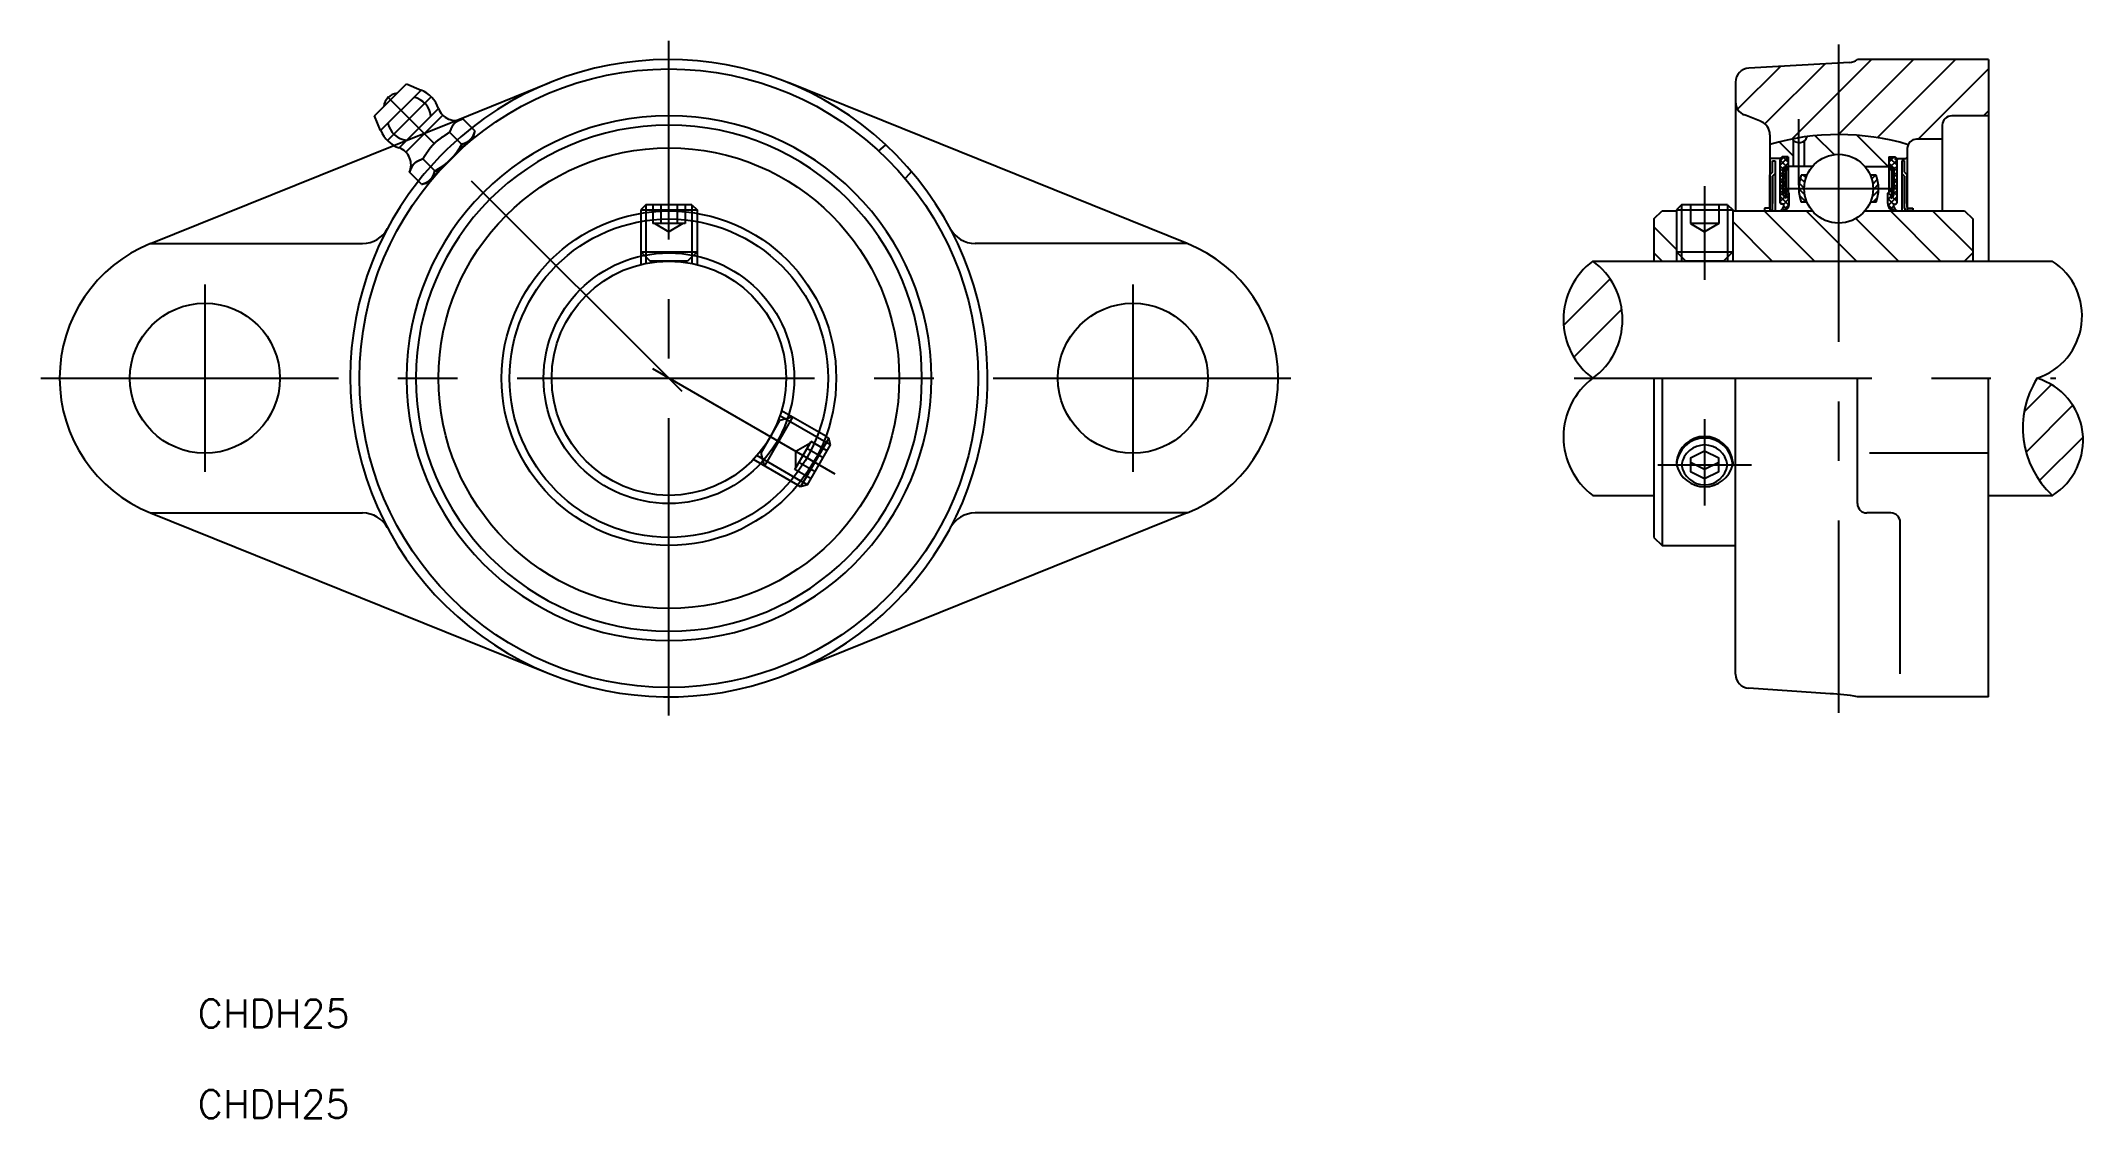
# Model space of a CAD drawing. Extents: x -67 to 151, y -79 to 36.
import ezdxf

# ---------------------------------------------------------------- set-up
doc = ezdxf.new("R2010")
doc.units = 0
for name, pattern in [('CENTER', [50.8, 31.75, -6.35, 6.35, -6.35]), ('DASHED', [19.05, 12.7, -6.35]), ('PHANTOM', [63.5, 31.75, -6.35, 6.35, -6.35, 6.35, -6.35])]:
    doc.linetypes.add(name, pattern=pattern)
doc.layers.get('0').update_dxf_attribs({"linetype": 'CONTINUOUS'})
doc.layers.add('CENTER', color=1, linetype='CENTER')
doc.styles.get("Standard").update_dxf_attribs({"font": 'txt.shx', "height": 3, "bigfont": 'bigfont.shx'})

# ---------------------------------------------------------------- blocks, each defined once
blk = doc.blocks.new('*U2')
at = {"color": 7, "linetype": 'CONTINUOUS'}
blk.add_text('CHDH25', height=3, dxfattribs=at).set_placement((-50.27, -69.29))
blk = doc.blocks.new('*U3')
at = {"color": 7, "linetype": 'CONTINUOUS'}
blk.add_text('CHDH25', height=3, dxfattribs=at).set_placement((-50.27, -78.95))

msp = doc.modelspace()

# ---------------------------------------------------------------- linework, layer by layer
at = {"color": 3, "linetype": 'CONTINUOUS'}
for p, q in [((114.01, 28.7), (118.58, 33.27)), ((116.93, 27.13), (123.34, 33.54)), ((124.79, 30.49), (128.29, 34)), ((124.79, 26), (132.78, 34)), ((128.94, 25.67), (137.27, 34)), ((133.26, 25.5), (140.79, 33.02)), ((119.81, 25.52), (124.79, 30.49)), ((140.25, 28), (140.79, 28.53)), ((119.97, 23.71), (118.46, 25.22)), ((124.31, 23.86), (122.29, 25.88)), ((124.78, 26), (124.79, 26)), ((130.05, 22.62), (126.74, 25.93)), ((118.55, 22.73), (119.27, 23.45)), ((119.42, 22.41), (118.55, 23.28)), ((118.88, 22.3), (118.55, 22.63)), ((118.55, 22.08), (118.89, 22.42)), ((118.88, 21.65), (118.55, 21.98)), ((118.76, 23.59), (118.8, 23.63)), ((119.42, 23.06), (118.85, 23.63)), ((118.88, 22.16), (119.22, 22.5)), ((118.88, 21.9), (119.14, 22.15)), ((118.88, 21.64), (119.14, 21.89)), ((118.89, 22.42), (118.96, 22.5)), ((118.96, 22.5), (119.42, 22.95)), ((119.31, 22.32), (119.33, 22.35)), ((119.39, 22.28), (119.42, 22.31)), ((130.15, 23.06), (130.72, 23.63)), ((130.15, 22.41), (131.02, 23.28)), ((130.61, 22.5), (130.15, 22.95)), ((130.18, 22.28), (130.15, 22.31)), ((130.26, 22.32), (130.24, 22.35)), ((131.02, 22.73), (130.3, 23.45)), ((130.69, 22.16), (130.35, 22.5)), ((130.69, 21.9), (130.44, 22.15)), ((130.69, 21.64), (130.44, 21.89)), ((130.68, 22.42), (130.61, 22.5)), ((131.02, 22.08), (130.68, 22.42)), ((130.69, 22.3), (131.02, 22.63)), ((130.69, 21.65), (131.02, 21.98)), ((130.81, 23.59), (130.77, 23.63)), ((118.55, 21.44), (118.88, 21.77)), ((118.88, 21), (118.55, 21.34)), ((118.55, 20.79), (118.88, 21.12)), ((118.88, 20.36), (118.55, 20.69)), ((118.55, 20.14), (118.88, 20.47)), ((118.88, 19.71), (118.55, 20.04)), ((118.55, 19.49), (118.88, 19.82)), ((118.88, 21.38), (119.14, 21.63)), ((118.88, 21.12), (119.14, 21.37)), ((118.88, 20.86), (119.14, 21.11)), ((118.88, 20.6), (119.14, 20.85)), ((118.88, 20.34), (119.14, 20.59)), ((118.88, 20.08), (119.14, 20.33)), ((118.88, 19.82), (119.14, 20.07)), ((118.88, 19.56), (119.14, 19.81)), ((119.52, 19.72), (119.14, 20.11)), ((119.14, 20.07), (119.16, 20.1)), ((119.21, 19.5), (119.49, 19.78)), ((121.17, 19.57), (120.54, 20.21)), ((121.12, 20.28), (120.58, 20.81)), ((121.17, 20.87), (120.69, 21.35)), ((121.31, 21.39), (121.02, 21.67)), ((128.31, 21.25), (128.72, 21.67)), ((128.35, 19.35), (129.03, 20.03)), ((128.42, 20.72), (128.91, 21.21)), ((128.45, 20.1), (128.57, 20.22)), ((128.57, 20.22), (129.01, 20.66)), ((130.05, 19.72), (130.44, 20.11)), ((130.36, 19.5), (130.08, 19.78)), ((130.44, 20.07), (130.41, 20.1)), ((130.69, 21.38), (130.44, 21.63)), ((130.69, 21.12), (130.44, 21.37)), ((130.69, 20.86), (130.44, 21.11)), ((130.69, 20.6), (130.44, 20.85)), ((130.69, 20.34), (130.44, 20.59)), ((130.69, 20.08), (130.44, 20.33)), ((130.69, 19.82), (130.44, 20.07)), ((130.69, 19.56), (130.44, 19.81)), ((131.02, 21.44), (130.69, 21.77)), ((130.69, 21), (131.02, 21.34)), ((131.02, 20.79), (130.69, 21.12)), ((130.69, 20.36), (131.02, 20.69)), ((131.02, 20.14), (130.69, 20.47)), ((130.69, 19.71), (131.02, 20.04)), ((131.02, 19.49), (130.69, 19.82)), ((-2.46, 18.5), (-2.46, 17.68)), ((2.46, 18.5), (2.46, 17.68)), ((108.03, 18.5), (108.03, 12.96)), ((112.94, 18.5), (112.94, 12.96)), ((122.2, 12.5), (116.85, 17.85)), ((119.51, 18.43), (118.55, 19.39)), ((118.55, 18.84), (119.02, 19.31)), ((118.7, 18.59), (118.55, 18.74)), ((118.79, 17.85), (118.68, 17.97)), ((118.86, 17.86), (119.52, 18.52)), ((118.91, 18.55), (119.52, 19.16)), ((119.27, 18.02), (118.93, 18.37)), ((118.98, 19.39), (119.16, 19.58)), ((119.07, 19.23), (119.25, 19.41)), ((119.52, 19.07), (119.28, 19.32)), ((121.32, 18.78), (120.6, 19.5)), ((124.79, 14.41), (121.34, 17.85)), ((128.43, 18.78), (128.93, 19.28)), ((130.05, 19.07), (130.29, 19.32)), ((130.66, 18.55), (130.05, 19.16)), ((130.71, 17.86), (130.05, 18.52)), ((130.06, 18.43), (131.02, 19.39)), ((130.3, 18.02), (130.64, 18.37)), ((130.5, 19.23), (130.32, 19.41)), ((135.67, 12.5), (130.32, 17.85)), ((130.59, 19.39), (130.41, 19.58)), ((131.02, 18.84), (130.55, 19.31)), ((130.78, 17.85), (130.89, 17.97)), ((130.87, 18.59), (131.02, 18.74)), ((139.09, 13.58), (134.81, 17.85)), ((107.49, 13.75), (105.09, 16.15)), ((117.71, 12.5), (113.49, 16.73)), ((131.18, 12.5), (126.63, 17.05)), ((107.49, 13.5), (107.49, 12.5)), ((113.49, 13.5), (113.49, 12.5)), ((126.69, 12.5), (124.79, 14.41)), ((17.25, -7.12), (16.54, -6.71)), ((14.79, -11.38), (14.08, -10.97))]:
    msp.add_line(p, q, dxfattribs=at)
at = {"color": 7, "linetype": 'CONTINUOUS'}
for p, q in [((125.95, 33.68), (115.2, 33.08)), ((140.79, 34), (126.79, 34)), ((140.79, 34), (140.79, 12.5)), ((-31.4, 28), (-28, 31.4)), ((-26.44, 30.75), (-30.75, 26.44)), ((-28, 31.4), (-26.44, 30.75)), ((-22.71, 27.51), (-12.71, 31.54)), ((55.29, 14.38), (12.71, 31.54)), ((113.79, 31.59), (113.79, 17.85)), ((-30.01, 25.36), (-25.37, 30.03)), ((-29.7, 29.7), (-28.59, 28.59)), ((-28.78, 24.58), (-24.58, 28.78)), ((-30.75, 26.44), (-31.4, 28)), ((-28.06, 24.12), (-24.14, 28.05)), ((-26.68, 26.68), (-25.04, 25.04)), ((-22.12, 24.98, 3.5), (-23.4, 26.26, 3.5)), ((-20.69, 26.4), (-20.83, 25.84)), ((116.52, 27.38), (114.73, 28.09)), ((135.85, 27), (135.85, 17.85)), ((140.79, 28), (136.85, 28)), ((-55.29, 14.38), (-29.34, 24.83)), ((-21.06, 25.55), (-25.55, 21.06)), ((-22.54, 24.28, 3.5), (-22.5, 24.17, 3.34)), ((-22.12, 24.98, -3.5), (-22.08, 24.59, 3.07)), ((-21.7, 25.11, 2.82), (-21.7, 24.96, 2.69)), ((-21.09, 25.58), (-21.06, 25.55)), ((-20.83, 25.98, 0.7), (-20.87, 25.79, 0.66)), ((23.1, 24.91), (22.34, 24.22)), ((117.46, 25.98), (117.46, 17.85)), ((119.97, 22.59), (119.97, 25.38)), ((121.13, 22.59), (121.13, 25.33)), ((132.11, 24.5), (132.11, 17.85)), ((135.85, 25.5), (133.11, 25.5)), ((-26.26, 23.4, 3.5), (-24.98, 22.12, 3.5)), ((-24.98, 22.12, -3.5), (-24.59, 22.08, -3.07)), ((-24.28, 22.53, 3.5), (-24.17, 22.5, 3.34)), ((-22.95, 23.72, 3.5), (-23.72, 22.95, 3.5)), ((25.92, 22.09), (25.23, 21.33)), ((117.6, 23.43), (117.46, 23.57)), ((117.75, 21.98), (117.46, 21.69)), ((118.56, 23.43), (117.6, 23.43)), ((117.75, 21.98), (117.75, 23.21)), ((117.75, 23.21), (118.03, 23.21)), ((117.75, 22.3), (117.75, 23.03)), ((117.75, 21.57), (118.03, 21.86)), ((118.03, 23.21), (118.03, 17.85)), ((118.55, 20.44), (118.55, 23.32)), ((118.55, 18.73), (118.55, 23.32)), ((118.76, 23.63), (118.56, 23.43)), ((118.62, 23.36), (118.6, 23.36)), ((118.62, 23.36), (118.69, 23.36)), ((119.42, 23.63), (118.76, 23.63)), ((118.76, 23.63), (118.76, 23.43)), ((119.11, 23.63), (118.81, 23.63)), ((118.88, 19.55), (118.88, 22.41)), ((118.88, 22.41), (118.88, 20.34)), ((119.33, 22.5), (118.97, 22.5)), ((119.33, 22.5), (118.97, 22.5)), ((119.11, 23.63), (119.42, 23.29)), ((119.14, 22.29), (119.14, 19.63)), ((119.14, 22.29), (119.14, 22.19)), ((119.14, 22.28), (119.42, 22.28)), ((119.42, 22.28), (119.14, 22.28)), ((119.33, 22.32), (119.17, 22.32)), ((119.33, 22.32), (119.33, 22.5)), ((119.33, 22.5), (119.33, 22.32)), ((119.42, 23.63), (119.42, 19.84)), ((119.42, 23.29), (119.42, 22.28)), ((119.42, 22.72), (119.55, 22.59)), ((121.98, 22.59), (119.55, 22.59)), ((127.59, 22.59), (130.02, 22.59)), ((130.15, 22.72), (130.02, 22.59)), ((130.15, 23.63), (130.81, 23.63)), ((130.46, 23.63), (130.15, 23.29)), ((130.15, 23.63), (130.15, 19.84)), ((130.15, 23.29), (130.15, 22.28)), ((130.15, 22.28), (130.44, 22.28)), ((130.44, 22.28), (130.15, 22.28)), ((130.24, 22.5), (130.6, 22.5)), ((130.24, 22.5), (130.6, 22.5)), ((130.24, 22.5), (130.24, 22.32)), ((130.24, 22.32), (130.24, 22.5)), ((130.24, 22.32), (130.4, 22.32)), ((130.44, 22.29), (130.44, 19.63)), ((130.44, 22.29), (130.44, 22.19)), ((130.46, 23.63), (130.76, 23.63)), ((130.69, 22.41), (130.69, 20.34)), ((130.69, 19.55), (130.69, 22.41)), ((130.81, 23.63), (131.01, 23.43)), ((130.81, 23.63), (130.81, 23.43)), ((130.95, 23.36), (130.88, 23.36)), ((130.95, 23.36), (130.97, 23.36)), ((131.01, 23.43), (131.97, 23.43)), ((131.02, 18.73), (131.02, 23.32)), ((131.02, 20.44), (131.02, 23.32)), ((131.54, 23.21), (131.54, 17.85)), ((131.82, 23.21), (131.54, 23.21)), ((131.82, 21.57), (131.54, 21.86)), ((131.82, 21.98), (131.82, 23.21)), ((131.82, 22.3), (131.82, 23.03)), ((131.82, 21.98), (132.11, 21.69)), ((131.97, 23.43), (132.11, 23.57)), ((-26.4, 20.69), (-25.84, 20.83)), ((-25.99, 20.83, 0.68), (-25.8, 20.87, 0.65)), ((-25.55, 21.06), (-25.58, 21.09)), ((-25.12, 21.69, -2.81), (-24.97, 21.7, -2.68)), ((117.46, 18.26), (117.46, 21.69)), ((117.75, 18.14), (117.75, 21.57)), ((117.75, 18.76), (117.75, 21.57)), ((117.75, 18.76), (117.75, 21.57)), ((117.75, 21.57), (117.75, 18.64)), ((119.52, 19.74), (119.14, 20.13)), ((119.14, 19.63), (119.14, 19.62)), ((119.14, 19.62), (119.3, 19.33)), ((119.52, 18.65), (119.52, 19.74)), ((121.41, 21.67), (120.79, 21.67)), ((128.78, 21.67), (128.16, 21.67)), ((130.05, 19.74), (130.44, 20.13)), ((130.05, 18.65), (130.05, 19.74)), ((130.44, 19.62), (130.27, 19.33)), ((130.44, 19.63), (130.44, 19.62)), ((131.82, 21.57), (131.82, 18.64)), ((131.82, 18.14), (131.82, 21.57)), ((131.82, 18.76), (131.82, 21.57)), ((131.82, 18.76), (131.82, 21.57)), ((132.11, 18.26), (132.11, 21.69)), ((-2.46, 18.5), (-3, 17.96)), ((-3, 17.96), (3, 17.96)), ((-3, 17.96), (-3, 17.6)), ((2.46, 18.5), (-2.46, 18.5)), ((2.46, 18.5), (3, 17.96)), ((3, 17.96), (3, 17.6)), ((105.09, 16.99), (105.95, 17.85)), ((105.95, 17.85), (107.49, 17.85)), ((108.03, 18.5), (107.49, 17.96)), ((107.49, 17.96), (113.49, 17.96)), ((107.49, 17.96), (107.49, 13.5)), ((112.94, 18.5), (108.03, 18.5)), ((112.94, 18.5), (113.49, 17.96)), ((113.49, 17.96), (113.49, 13.5)), ((113.49, 17.85), (121.98, 17.85)), ((116.88, 18.14), (116.88, 17.85)), ((117.34, 18.14), (116.88, 18.14)), ((116.88, 17.85), (117.46, 17.85)), ((118.81, 18.59), (118.69, 18.59)), ((119.08, 19.21), (118.88, 19.55)), ((119.3, 19.33), (119.08, 19.21)), ((121.41, 18.78), (120.79, 18.78)), ((127.59, 17.85), (138.22, 17.85)), ((128.78, 18.78), (128.16, 18.78)), ((130.27, 19.33), (130.49, 19.21)), ((130.49, 19.21), (130.69, 19.55)), ((130.76, 18.59), (130.88, 18.59)), ((132.69, 17.85), (132.11, 17.85)), ((132.23, 18.14), (132.69, 18.14)), ((132.69, 18.14), (132.69, 17.85)), ((138.22, 17.85), (139.09, 16.99)), ((105.09, 16.99), (105.09, 12.5)), ((139.09, 16.99), (139.09, 12.5)), ((-55.29, 14.38), (-32.67, 14.38)), ((55.29, 14.38), (32.67, 14.38)), ((105.09, 13.37), (105.95, 12.5)), ((107.49, 13.5), (113.49, 13.5)), ((107.49, 13.5), (108.49, 12.5)), ((113.49, 13.5), (112.49, 12.5)), ((138.22, 12.5), (139.09, 13.37)), ((105.09, 12.5), (140.78, 12.5)), ((108.03, 12.96), (108.03, 12.5)), ((112.49, 12.5), (108.49, 12.5)), ((112.94, 12.96), (112.94, 12.5)), ((105.09, 0), (105.09, -16.99)), ((105.95, 0), (105.95, -17.85)), ((113.79, -31.59), (113.79, 0)), ((126.79, -13.38), (126.79, 0)), ((140.79, -34), (140.79, 0)), ((17.05, -6.38), (14.05, -11.58)), ((17.05, -6.38), (16.74, -6.2)), ((17.25, -7.12), (17.05, -6.38)), ((14.79, -11.38), (17.25, -7.12)), ((108.99, -8.5), (110.49, -7.75)), ((108.99, -8.5), (108.99, -10)), ((110.49, -7.75), (111.99, -8.5)), ((111.99, -10), (111.99, -8.5)), ((107.49, -8.93), (107.49, -9.25)), ((110.49, -9.75), (108.99, -9)), ((110.49, -10.75), (108.99, -10)), ((111.99, -9), (110.49, -9.75)), ((110.49, -9.75), (110.49, -10.75)), ((111.99, -10), (110.49, -10.75)), ((113.49, -8.93), (113.49, -9.25)), ((14.05, -11.58), (13.74, -11.4)), ((14.79, -11.38), (14.05, -11.58)), ((-55.29, -14.38), (-12.71, -31.54)), ((-55.29, -14.38), (-32.67, -14.38)), ((55.29, -14.38), (12.71, -31.54)), ((55.29, -14.38), (32.67, -14.38)), ((130.36, -14.38), (127.79, -14.38)), ((105.09, -16.99), (105.95, -17.85)), ((131.36, -31.54), (131.36, -15.38)), ((105.95, -17.85), (113.79, -17.85)), ((123.87, -33.68), (115.2, -33.08)), ((140.79, -34), (126.79, -34))]:
    msp.add_line(p, q, dxfattribs=at)
at = {"color": 3, "linetype": 'DASHED'}
for p, q in [((-29.34, 24.83), (-22.71, 27.51)), ((-3, 17.6), (-3, 12.13)), ((-2.46, 17.68), (-2.46, 12.26)), ((-1.73, 18.5), (-1.73, 16.5)), ((-0.87, 18.5), (-0.87, 16.5)), ((0.87, 18.5), (0.87, 16.5)), ((1.73, 18.5), (1.73, 16.5)), ((2.46, 17.68), (2.46, 12.26)), ((3, 17.6), (3, 12.13)), ((108.99, 18.5), (108.99, 16.5)), ((110.49, 18.5), (110.49, 16.5)), ((111.99, 18.5), (111.99, 16.5)), ((1.73, 16.5), (-1.73, 16.5)), ((-1.5, 16.5), (0, 15.63)), ((1.5, 16.5), (0, 15.63)), ((111.99, 16.5), (108.99, 16.5)), ((108.99, 16.5), (110.49, 15.63)), ((111.99, 16.5), (110.49, 15.63)), ((-3, 13.5), (3, 13.5)), ((-3, 13.5), (-2, 12.5)), ((3, 13.5), (2, 12.5)), ((2, 12.5), (-2, 12.5)), ((13.19, -4.15), (10.19, -9.35)), ((13.19, -4.15), (11.83, -4.52)), ((16.54, -6.71), (11.84, -4)), ((16.74, -6.2), (12.01, -3.47)), ((9.83, -7.98), (11.83, -4.52)), ((13.74, -11.4), (9.01, -8.67)), ((14.08, -10.97), (9.38, -8.26)), ((10.19, -9.35), (9.83, -7.98)), ((13.42, -9.75), (15.16, -6.75)), ((15.04, -6.95), (13.54, -7.82)), ((13.54, -9.55), (13.54, -7.82)), ((16.45, -8.5), (14.72, -7.5)), ((16.89, -7.75), (15.16, -6.75)), ((140.79, -8), (126.79, -8)), ((15.16, -10.75), (13.42, -9.75)), ((15.59, -10), (13.86, -9))]:
    msp.add_line(p, q, dxfattribs=at)
at = {"color": 7, "linetype": 'CONTINUOUS', "extrusion": (0.612372, 0.612372, -0.5)}
for p, q in [((-22.12, 24.98, -3.5), (-23.4, 26.26, -3.5)), ((-20.69, 26.4), (-21.97, 27.68)), ((-21.38, 25.29, -2.22), (-21, 25.67, -1.28))]:
    msp.add_line(p, q, dxfattribs=at)
at = {"color": 7, "linetype": 'CONTINUOUS', "extrusion": (0.707107, -0.707107, 0)}
for p, q in [((-21.38, 25.29, -2.22), (-21, 25.67, -1.28)), ((-21, 25.67, 1.28), (-21.38, 25.29, 2.22)), ((-23.72, 22.95, -3.5), (-22.95, 23.72, -3.5)), ((-22.95, 23.72, 3.5), (-23.72, 22.95, 3.5)), ((-25.67, 21, -1.28), (-25.29, 21.38, -2.22)), ((-25.29, 21.38, 2.22), (-25.67, 21, 1.28))]:
    msp.add_line(p, q, dxfattribs=at)
at = {"color": 7, "linetype": 'CONTINUOUS', "extrusion": (-0.612372, -0.612372, -0.5)}
for p, q in [((-26.4, 20.69), (-27.68, 21.97)), ((-24.98, 22.12, -3.5), (-26.26, 23.4, -3.5)), ((-25.67, 21, -1.28), (-25.29, 21.38, -2.22))]:
    msp.add_line(p, q, dxfattribs=at)
at = {"color": 3, "linetype": 'PHANTOM'}
for p, q in [((98.58, 12.5), (105.09, 12.5)), ((139.09, 12.5), (147.59, 12.5)), ((95.45, 5.64), (100.4, 10.6)), ((96.54, 2.24), (101.65, 7.36)), ((144.58, -3.59), (147.5, -0.68)), ((144.79, -7.88), (149.78, -2.88)), ((146.22, -10.93), (150.87, -6.29)), ((98.58, -12.5), (105.09, -12.5)), ((140.79, -12.5), (147.59, -12.5))]:
    msp.add_line(p, q, dxfattribs=at)
at = {"color": 7}
for points in [[(-26.26, 23.4, 3.5), (-26.25, 23.4, 3.5), (-26.25, 23.41, 3.5), (-26.24, 23.41, 3.5), (-26.24, 23.42, 3.5), (-26.24, 23.43, 3.5), (-26.23, 23.43, 3.5), (-26.23, 23.44, 3.5), (-26.22, 23.44, 3.5), (-26.22, 23.45, 3.5), (-26.22, 23.45, 3.5), (-26.21, 23.46, 3.5), (-26.21, 23.46, 3.5), (-26.21, 23.47, 3.5), (-26.2, 23.47, 3.5), (-26.2, 23.48, 3.5), (-26.19, 23.48, 3.5), (-26.19, 23.49, 3.5), (-26.19, 23.5, 3.5), (-26.18, 23.5, 3.5), (-26.18, 23.51, 3.5), (-26.18, 23.51, 3.5), (-26.17, 23.52, 3.5), (-26.17, 23.52, 3.5), (-26.17, 23.53, 3.5), (-26.16, 23.53, 3.5), (-26.16, 23.54, 3.5), (-26.15, 23.54, 3.5), (-26.15, 23.55, 3.5), (-26.15, 23.55, 3.5), (-26.14, 23.56, 3.5), (-26.14, 23.56, 3.5), (-26.14, 23.57, 3.5), (-26.13, 23.58, 3.5), (-26.13, 23.58, 3.5), (-26.13, 23.59, 3.5), (-26.12, 23.59, 3.5), (-26.12, 23.6, 3.5), (-26.12, 23.6, 3.5), (-26.11, 23.61, 3.5), (-26.11, 23.61, 3.5), (-26.1, 23.62, 3.5), (-26.1, 23.62, 3.5), (-26.1, 23.63, 3.5), (-26.09, 23.63, 3.5), (-26.09, 23.64, 3.5), (-26.09, 23.65, 3.5), (-26.08, 23.65, 3.5), (-26.08, 23.66, 3.5), (-26.08, 23.66, 3.5), (-26.07, 23.67, 3.5), (-26.07, 23.67, 3.5), (-26.06, 23.68, 3.5), (-26.06, 23.68, 3.5), (-26.06, 23.69, 3.5), (-26.05, 23.69, 3.5), (-26.05, 23.7, 3.5), (-26.05, 23.71, 3.5), (-26.04, 23.71, 3.5), (-26.04, 23.72, 3.5), (-26.04, 23.72, 3.5), (-26.03, 23.73, 3.5), (-26.03, 23.73, 3.5), (-26.02, 23.74, 3.5), (-26.02, 23.74, 3.5), (-26.02, 23.75, 3.5), (-26.01, 23.75, 3.5), (-26.01, 23.76, 3.5), (-26.01, 23.77, 3.5), (-26, 23.77, 3.5), (-26, 23.78, 3.5), (-26, 23.78, 3.5), (-25.99, 23.79, 3.5), (-25.99, 23.79, 3.5), (-25.98, 23.8, 3.5), (-25.98, 23.81, 3.5), (-25.98, 23.81, 3.5), (-25.97, 23.82, 3.5), (-25.97, 23.82, 3.5), (-25.97, 23.83, 3.5), (-25.96, 23.83, 3.5), (-25.96, 23.84, 3.5), (-25.95, 23.84, 3.5), (-25.95, 23.85, 3.5), (-25.95, 23.86, 3.5), (-25.94, 23.86, 3.5), (-25.94, 23.87, 3.5), (-25.94, 23.87, 3.5), (-25.93, 23.88, 3.5), (-25.93, 23.88, 3.5), (-25.92, 23.89, 3.5), (-25.92, 23.9, 3.5), (-25.92, 23.9, 3.5), (-25.91, 23.91, 3.5), (-25.91, 23.91, 3.5), (-25.91, 23.92, 3.5), (-25.9, 23.92, 3.5), (-25.9, 23.93, 3.5), (-25.89, 23.93, 3.5), (-25.89, 23.94, 3.5), (-25.89, 23.95, 3.5), (-25.88, 23.95, 3.5), (-25.88, 23.96, 3.5), (-25.88, 23.96, 3.5), (-25.87, 23.97, 3.5), (-25.87, 23.97, 3.5), (-25.86, 23.98, 3.5), (-25.86, 23.99, 3.5), (-25.86, 23.99, 3.5), (-25.85, 24, 3.5), (-25.85, 24, 3.5), (-25.84, 24.01, 3.5), (-25.84, 24.02, 3.5), (-25.84, 24.02, 3.5), (-25.83, 24.03, 3.5), (-25.83, 24.03, 3.5), (-25.83, 24.04, 3.5), (-25.82, 24.04, 3.5), (-25.82, 24.05, 3.5), (-25.81, 24.06, 3.5), (-25.81, 24.06, 3.5), (-25.81, 24.07, 3.5), (-25.8, 24.07, 3.5), (-25.8, 24.08, 3.5), (-25.79, 24.08, 3.5), (-25.79, 24.09, 3.5), (-25.79, 24.1, 3.5), (-25.78, 24.1, 3.5), (-25.78, 24.11, 3.5), (-25.78, 24.11, 3.5), (-25.77, 24.12, 3.5), (-25.77, 24.12, 3.5), (-25.76, 24.13, 3.5), (-25.76, 24.14, 3.5), (-25.76, 24.14, 3.5), (-25.75, 24.15, 3.5), (-25.75, 24.15, 3.5), (-25.74, 24.16, 3.5), (-25.74, 24.16, 3.5), (-25.74, 24.17, 3.5), (-25.73, 24.18, 3.5), (-25.73, 24.18, 3.5), (-25.72, 24.19, 3.5), (-25.72, 24.19, 3.5), (-25.72, 24.2, 3.5), (-25.71, 24.2, 3.5), (-25.71, 24.21, 3.5), (-25.7, 24.22, 3.5), (-25.7, 24.22, 3.5), (-25.7, 24.23, 3.5), (-25.69, 24.23, 3.5), (-25.69, 24.24, 3.5), (-25.68, 24.24, 3.5), (-25.68, 24.25, 3.5), (-25.68, 24.26, 3.5), (-25.67, 24.26, 3.5), (-25.67, 24.27, 3.5), (-25.66, 24.27, 3.5), (-25.66, 24.28, 3.5), (-25.66, 24.28, 3.5), (-25.65, 24.29, 3.5), (-25.65, 24.3, 3.5), (-25.64, 24.3, 3.5), (-25.64, 24.31, 3.5), (-25.64, 24.31, 3.5), (-25.63, 24.32, 3.5), (-25.63, 24.32, 3.5), (-25.62, 24.33, 3.5), (-25.62, 24.34, 3.5), (-25.62, 24.34, 3.5), (-25.61, 24.35, 3.5), (-25.61, 24.35, 3.5), (-25.6, 24.36, 3.5), (-25.6, 24.36, 3.5), (-25.6, 24.37, 3.5), (-25.59, 24.38, 3.5), (-25.59, 24.38, 3.5), (-25.58, 24.39, 3.5), (-25.58, 24.39, 3.5), (-25.58, 24.4, 3.5), (-25.57, 24.4, 3.5), (-25.57, 24.41, 3.5), (-25.56, 24.41, 3.5), (-25.56, 24.42, 3.5), (-25.56, 24.43, 3.5), (-25.55, 24.43, 3.5), (-25.55, 24.44, 3.5), (-25.54, 24.44, 3.5), (-25.54, 24.45, 3.5), (-25.54, 24.45, 3.5), (-25.53, 24.46, 3.5), (-25.53, 24.46, 3.5), (-25.52, 24.47, 3.5), (-25.52, 24.48, 3.5), (-25.51, 24.48, 3.5), (-25.51, 24.49, 3.5), (-25.51, 24.49, 3.5), (-25.5, 24.5, 3.5), (-25.5, 24.5, 3.5), (-25.49, 24.51, 3.5), (-25.49, 24.51, 3.5), (-25.49, 24.52, 3.5), (-25.48, 24.53, 3.5), (-25.48, 24.53, 3.5), (-25.47, 24.54, 3.5), (-25.47, 24.54, 3.5), (-25.46, 24.55, 3.5), (-25.46, 24.55, 3.5), (-25.46, 24.56, 3.5), (-25.45, 24.56, 3.5), (-25.45, 24.57, 3.5), (-25.44, 24.57, 3.5), (-25.44, 24.58, 3.5), (-25.44, 24.59, 3.5), (-25.43, 24.59, 3.5), (-25.43, 24.6, 3.5), (-25.42, 24.6, 3.5), (-25.42, 24.61, 3.5), (-25.41, 24.61, 3.5), (-25.41, 24.62, 3.5), (-25.41, 24.62, 3.5), (-25.4, 24.63, 3.5), (-25.4, 24.63, 3.5), (-25.39, 24.64, 3.5), (-25.39, 24.65, 3.5), (-25.38, 24.65, 3.5), (-25.38, 24.66, 3.5), (-25.38, 24.66, 3.5), (-25.37, 24.67, 3.5), (-25.37, 24.67, 3.5), (-25.36, 24.68, 3.5), (-25.36, 24.68, 3.5), (-25.35, 24.69, 3.5), (-25.35, 24.69, 3.5), (-25.35, 24.7, 3.5), (-25.34, 24.7, 3.5), (-25.34, 24.71, 3.5), (-25.33, 24.71, 3.5), (-25.33, 24.72, 3.5), (-25.32, 24.72, 3.5), (-25.32, 24.73, 3.5), (-25.32, 24.73, 3.5), (-25.31, 24.74, 3.5), (-25.31, 24.75, 3.5), (-25.3, 24.75, 3.5), (-25.3, 24.76, 3.5), (-25.29, 24.76, 3.5), (-25.29, 24.77, 3.5), (-25.28, 24.77, 3.5), (-25.28, 24.78, 3.5), (-25.28, 24.78, 3.5), (-25.27, 24.79, 3.5), (-25.27, 24.79, 3.5), (-25.26, 24.8, 3.5), (-25.26, 24.8, 3.5), (-25.25, 24.81, 3.5), (-25.25, 24.81, 3.5), (-25.25, 24.82, 3.5), (-25.24, 24.82, 3.5), (-25.24, 24.83, 3.5), (-25.23, 24.83, 3.5), (-25.23, 24.84, 3.5), (-25.22, 24.84, 3.5), (-25.22, 24.85, 3.5), (-25.21, 24.85, 3.5), (-25.21, 24.86, 3.5), (-25.21, 24.86, 3.5), (-25.2, 24.87, 3.5), (-25.2, 24.87, 3.5), (-25.19, 24.88, 3.5), (-25.19, 24.88, 3.5), (-25.18, 24.89, 3.5), (-25.18, 24.89, 3.5), (-25.17, 24.9, 3.5), (-25.17, 24.9, 3.5), (-25.17, 24.91, 3.5), (-25.16, 24.91, 3.5), (-25.16, 24.91, 3.5), (-25.15, 24.92, 3.5), (-25.15, 24.92, 3.5), (-25.14, 24.93, 3.5), (-25.14, 24.93, 3.5), (-25.13, 24.94, 3.5), (-25.13, 24.94, 3.5), (-25.13, 24.95, 3.5), (-25.12, 24.95, 3.5), (-25.12, 24.96, 3.5), (-25.11, 24.96, 3.5), (-25.11, 24.97, 3.5), (-25.1, 24.97, 3.5), (-25.1, 24.98, 3.5), (-25.09, 24.98, 3.5), (-25.09, 24.99, 3.5), (-25.09, 24.99, 3.5), (-25.08, 24.99, 3.5), (-25.08, 25, 3.5), (-25.07, 25, 3.5), (-25.07, 25.01, 3.5), (-25.06, 25.01, 3.5), (-25.06, 25.02, 3.5), (-25.05, 25.02, 3.5), (-25.05, 25.03, 3.5), (-25.04, 25.03, 3.5), (-25.04, 25.04, 3.5), (-25.04, 25.04, 3.5), (-25.03, 25.04, 3.5), (-25.03, 25.05, 3.5), (-25.02, 25.05, 3.5), (-25.02, 25.06, 3.5), (-25.01, 25.06, 3.5), (-25.01, 25.07, 3.5), (-25, 25.07, 3.5), (-25, 25.08, 3.5), (-24.99, 25.08, 3.5), (-24.99, 25.09, 3.5), (-24.99, 25.09, 3.5), (-24.98, 25.09, 3.5), (-24.98, 25.1, 3.5), (-24.97, 25.1, 3.5), (-24.97, 25.11, 3.5), (-24.96, 25.11, 3.5), (-24.96, 25.12, 3.5), (-24.95, 25.12, 3.5), (-24.95, 25.13, 3.5), (-24.94, 25.13, 3.5), (-24.94, 25.13, 3.5), (-24.93, 25.14, 3.5), (-24.93, 25.14, 3.5), (-24.92, 25.15, 3.5), (-24.92, 25.15, 3.5), (-24.91, 25.16, 3.5), (-24.91, 25.16, 3.5), (-24.91, 25.17, 3.5), (-24.9, 25.17, 3.5), (-24.9, 25.17, 3.5), (-24.89, 25.18, 3.5), (-24.89, 25.18, 3.5), (-24.88, 25.19, 3.5), (-24.88, 25.19, 3.5), (-24.87, 25.2, 3.5), (-24.87, 25.2, 3.5), (-24.86, 25.21, 3.5), (-24.86, 25.21, 3.5), (-24.85, 25.21, 3.5), (-24.85, 25.22, 3.5), (-24.84, 25.22, 3.5), (-24.84, 25.23, 3.5), (-24.83, 25.23, 3.5), (-24.83, 25.24, 3.5), (-24.82, 25.24, 3.5), (-24.82, 25.25, 3.5), (-24.81, 25.25, 3.5), (-24.81, 25.25, 3.5), (-24.8, 25.26, 3.5), (-24.8, 25.26, 3.5), (-24.79, 25.27, 3.5), (-24.79, 25.27, 3.5), (-24.78, 25.28, 3.5), (-24.78, 25.28, 3.5), (-24.77, 25.28, 3.5), (-24.77, 25.29, 3.5), (-24.76, 25.29, 3.5), (-24.76, 25.3, 3.5), (-24.75, 25.3, 3.5), (-24.75, 25.31, 3.5), (-24.74, 25.31, 3.5), (-24.73, 25.32, 3.5), (-24.73, 25.32, 3.5), (-24.72, 25.32, 3.5), (-24.72, 25.33, 3.5), (-24.71, 25.33, 3.5), (-24.71, 25.34, 3.5), (-24.7, 25.34, 3.5), (-24.7, 25.35, 3.5), (-24.69, 25.35, 3.5), (-24.69, 25.35, 3.5), (-24.68, 25.36, 3.5), (-24.68, 25.36, 3.5), (-24.67, 25.37, 3.5), (-24.67, 25.37, 3.5), (-24.66, 25.38, 3.5), (-24.66, 25.38, 3.5), (-24.65, 25.38, 3.5), (-24.65, 25.39, 3.5), (-24.64, 25.39, 3.5), (-24.63, 25.4, 3.5), (-24.63, 25.4, 3.5), (-24.62, 25.41, 3.5), (-24.62, 25.41, 3.5), (-24.61, 25.41, 3.5), (-24.61, 25.42, 3.5), (-24.6, 25.42, 3.5), (-24.6, 25.43, 3.5), (-24.59, 25.43, 3.5), (-24.59, 25.44, 3.5), (-24.58, 25.44, 3.5), (-24.57, 25.44, 3.5), (-24.57, 25.45, 3.5), (-24.56, 25.45, 3.5), (-24.56, 25.46, 3.5), (-24.55, 25.46, 3.5), (-24.55, 25.46, 3.5), (-24.54, 25.47, 3.5), (-24.54, 25.47, 3.5), (-24.53, 25.48, 3.5), (-24.53, 25.48, 3.5), (-24.52, 25.49, 3.5), (-24.51, 25.49, 3.5), (-24.51, 25.49, 3.5), (-24.5, 25.5, 3.5), (-24.5, 25.5, 3.5), (-24.49, 25.51, 3.5), (-24.49, 25.51, 3.5), (-24.48, 25.51, 3.5), (-24.48, 25.52, 3.5), (-24.47, 25.52, 3.5), (-24.46, 25.53, 3.5), (-24.46, 25.53, 3.5), (-24.45, 25.54, 3.5), (-24.45, 25.54, 3.5), (-24.44, 25.54, 3.5), (-24.44, 25.55, 3.5), (-24.43, 25.55, 3.5), (-24.43, 25.56, 3.5), (-24.42, 25.56, 3.5), (-24.41, 25.56, 3.5), (-24.41, 25.57, 3.5), (-24.4, 25.57, 3.5), (-24.4, 25.58, 3.5), (-24.39, 25.58, 3.5), (-24.39, 25.58, 3.5), (-24.38, 25.59, 3.5), (-24.38, 25.59, 3.5), (-24.37, 25.6, 3.5), (-24.36, 25.6, 3.5), (-24.36, 25.6, 3.5), (-24.35, 25.61, 3.5), (-24.35, 25.61, 3.5), (-24.34, 25.62, 3.5), (-24.34, 25.62, 3.5), (-24.33, 25.62, 3.5), (-24.32, 25.63, 3.5), (-24.32, 25.63, 3.5), (-24.31, 25.64, 3.5), (-24.31, 25.64, 3.5), (-24.3, 25.64, 3.5), (-24.3, 25.65, 3.5), (-24.29, 25.65, 3.5), (-24.28, 25.66, 3.5), (-24.28, 25.66, 3.5), (-24.27, 25.66, 3.5), (-24.27, 25.67, 3.5), (-24.26, 25.67, 3.5), (-24.26, 25.68, 3.5), (-24.25, 25.68, 3.5), (-24.24, 25.68, 3.5), (-24.24, 25.69, 3.5), (-24.23, 25.69, 3.5), (-24.23, 25.7, 3.5), (-24.22, 25.7, 3.5), (-24.22, 25.7, 3.5), (-24.21, 25.71, 3.5), (-24.2, 25.71, 3.5), (-24.2, 25.72, 3.5), (-24.19, 25.72, 3.5), (-24.19, 25.72, 3.5), (-24.18, 25.73, 3.5), (-24.18, 25.73, 3.5), (-24.17, 25.74, 3.5), (-24.16, 25.74, 3.5), (-24.16, 25.74, 3.5), (-24.15, 25.75, 3.5), (-24.15, 25.75, 3.5), (-24.14, 25.76, 3.5), (-24.14, 25.76, 3.5), (-24.13, 25.76, 3.5), (-24.12, 25.77, 3.5), (-24.12, 25.77, 3.5), (-24.11, 25.78, 3.5), (-24.11, 25.78, 3.5), (-24.1, 25.78, 3.5), (-24.1, 25.79, 3.5), (-24.09, 25.79, 3.5), (-24.08, 25.79, 3.5), (-24.08, 25.8, 3.5), (-24.07, 25.8, 3.5), (-24.07, 25.81, 3.5), (-24.06, 25.81, 3.5), (-24.06, 25.81, 3.5), (-24.05, 25.82, 3.5), (-24.04, 25.82, 3.5), (-24.04, 25.83, 3.5), (-24.03, 25.83, 3.5), (-24.03, 25.83, 3.5), (-24.02, 25.84, 3.5), (-24.02, 25.84, 3.5), (-24.01, 25.84, 3.5), (-24, 25.85, 3.5), (-24, 25.85, 3.5), (-23.99, 25.86, 3.5), (-23.99, 25.86, 3.5), (-23.98, 25.86, 3.5), (-23.97, 25.87, 3.5), (-23.97, 25.87, 3.5), (-23.96, 25.88, 3.5), (-23.96, 25.88, 3.5), (-23.95, 25.88, 3.5), (-23.95, 25.89, 3.5), (-23.94, 25.89, 3.5), (-23.93, 25.89, 3.5), (-23.93, 25.9, 3.5), (-23.92, 25.9, 3.5), (-23.92, 25.91, 3.5), (-23.91, 25.91, 3.5), (-23.91, 25.91, 3.5), (-23.9, 25.92, 3.5), (-23.9, 25.92, 3.5), (-23.89, 25.92, 3.5), (-23.88, 25.93, 3.5), (-23.88, 25.93, 3.5), (-23.87, 25.94, 3.5), (-23.87, 25.94, 3.5), (-23.86, 25.94, 3.5), (-23.86, 25.95, 3.5), (-23.85, 25.95, 3.5), (-23.84, 25.95, 3.5), (-23.84, 25.96, 3.5), (-23.83, 25.96, 3.5), (-23.83, 25.97, 3.5), (-23.82, 25.97, 3.5), (-23.82, 25.97, 3.5), (-23.81, 25.98, 3.5), (-23.81, 25.98, 3.5), (-23.8, 25.98, 3.5), (-23.79, 25.99, 3.5), (-23.79, 25.99, 3.5), (-23.78, 26, 3.5), (-23.78, 26, 3.5), (-23.77, 26, 3.5), (-23.77, 26.01, 3.5), (-23.76, 26.01, 3.5), (-23.75, 26.01, 3.5), (-23.75, 26.02, 3.5), (-23.74, 26.02, 3.5), (-23.74, 26.02, 3.5), (-23.73, 26.03, 3.5), (-23.73, 26.03, 3.5), (-23.72, 26.04, 3.5), (-23.72, 26.04, 3.5), (-23.71, 26.04, 3.5), (-23.71, 26.05, 3.5), (-23.7, 26.05, 3.5), (-23.69, 26.05, 3.5), (-23.69, 26.06, 3.5), (-23.68, 26.06, 3.5), (-23.68, 26.06, 3.5), (-23.67, 26.07, 3.5), (-23.67, 26.07, 3.5), (-23.66, 26.08, 3.5), (-23.66, 26.08, 3.5), (-23.65, 26.08, 3.5), (-23.65, 26.09, 3.5), (-23.64, 26.09, 3.5), (-23.63, 26.09, 3.5), (-23.63, 26.1, 3.5), (-23.62, 26.1, 3.5), (-23.62, 26.1, 3.5), (-23.61, 26.11, 3.5), (-23.61, 26.11, 3.5), (-23.6, 26.12, 3.5), (-23.6, 26.12, 3.5), (-23.59, 26.12, 3.5), (-23.59, 26.13, 3.5), (-23.58, 26.13, 3.5), (-23.58, 26.13, 3.5), (-23.57, 26.14, 3.5), (-23.56, 26.14, 3.5), (-23.56, 26.14, 3.5), (-23.55, 26.15, 3.5), (-23.55, 26.15, 3.5), (-23.54, 26.15, 3.5), (-23.54, 26.16, 3.5), (-23.53, 26.16, 3.5), (-23.53, 26.17, 3.5), (-23.52, 26.17, 3.5), (-23.52, 26.17, 3.5), (-23.51, 26.18, 3.5), (-23.51, 26.18, 3.5), (-23.5, 26.18, 3.5), (-23.5, 26.19, 3.5), (-23.49, 26.19, 3.5), (-23.48, 26.19, 3.5), (-23.48, 26.2, 3.5), (-23.47, 26.2, 3.5), (-23.47, 26.21, 3.5), (-23.46, 26.21, 3.5), (-23.46, 26.21, 3.5), (-23.45, 26.22, 3.5), (-23.45, 26.22, 3.5), (-23.44, 26.22, 3.5), (-23.44, 26.23, 3.5), (-23.43, 26.23, 3.5), (-23.43, 26.24, 3.5), (-23.42, 26.24, 3.5), (-23.41, 26.24, 3.5), (-23.41, 26.25, 3.5), (-23.4, 26.25, 3.5), (-23.4, 26.26, 3.5)], [(-21.97, 27.68, 0), (-21.97, 27.68, -0.01), (-21.98, 27.68, -0.01), (-21.98, 27.68, -0.02), (-21.98, 27.68, -0.02), (-21.98, 27.68, -0.03), (-21.99, 27.68, -0.03), (-21.99, 27.67, -0.04), (-21.99, 27.67, -0.05), (-22, 27.67, -0.05), (-22, 27.67, -0.06), (-22, 27.67, -0.06), (-22.01, 27.67, -0.07), (-22.01, 27.66, -0.07), (-22.01, 27.66, -0.08), (-22.02, 27.66, -0.09), (-22.02, 27.66, -0.09), (-22.02, 27.66, -0.1), (-22.03, 27.66, -0.1), (-22.03, 27.66, -0.11), (-22.03, 27.65, -0.11), (-22.03, 27.65, -0.12), (-22.04, 27.65, -0.12), (-22.04, 27.65, -0.13), (-22.04, 27.65, -0.13), (-22.05, 27.65, -0.14), (-22.05, 27.65, -0.15), (-22.05, 27.65, -0.15), (-22.06, 27.64, -0.16), (-22.06, 27.64, -0.16), (-22.06, 27.64, -0.17), (-22.07, 27.64, -0.17), (-22.07, 27.64, -0.18), (-22.07, 27.64, -0.18), (-22.07, 27.64, -0.19), (-22.08, 27.63, -0.19), (-22.08, 27.63, -0.2), (-22.08, 27.63, -0.21), (-22.09, 27.63, -0.21), (-22.09, 27.63, -0.22), (-22.09, 27.63, -0.22), (-22.1, 27.63, -0.23), (-22.1, 27.62, -0.23), (-22.1, 27.62, -0.24), (-22.11, 27.62, -0.24), (-22.11, 27.62, -0.25), (-22.11, 27.62, -0.25), (-22.12, 27.62, -0.26), (-22.12, 27.62, -0.27), (-22.12, 27.62, -0.27), (-22.12, 27.61, -0.28), (-22.13, 27.61, -0.28), (-22.13, 27.61, -0.29), (-22.13, 27.61, -0.29), (-22.14, 27.61, -0.3), (-22.14, 27.61, -0.31), (-22.14, 27.61, -0.31), (-22.15, 27.6, -0.32), (-22.15, 27.6, -0.32), (-22.15, 27.6, -0.33), (-22.16, 27.6, -0.33), (-22.16, 27.6, -0.34), (-22.16, 27.6, -0.34), (-22.17, 27.6, -0.35), (-22.17, 27.59, -0.36), (-22.17, 27.59, -0.36), (-22.18, 27.59, -0.37), (-22.18, 27.59, -0.37), (-22.18, 27.59, -0.38), (-22.19, 27.59, -0.38), (-22.19, 27.59, -0.39), (-22.19, 27.59, -0.4), (-22.2, 27.58, -0.4), (-22.2, 27.58, -0.41), (-22.2, 27.58, -0.41), (-22.21, 27.58, -0.42), (-22.21, 27.58, -0.42), (-22.21, 27.58, -0.43), (-22.22, 27.58, -0.44), (-22.22, 27.57, -0.44), (-22.22, 27.57, -0.45), (-22.23, 27.57, -0.45), (-22.23, 27.57, -0.46), (-22.23, 27.57, -0.46), (-22.24, 27.57, -0.47), (-22.24, 27.57, -0.48), (-22.24, 27.56, -0.48), (-22.25, 27.56, -0.49), (-22.25, 27.56, -0.49), (-22.25, 27.56, -0.5), (-22.25, 27.56, -0.5), (-22.26, 27.56, -0.51), (-22.26, 27.56, -0.52), (-22.26, 27.55, -0.52), (-22.27, 27.55, -0.53), (-22.27, 27.55, -0.53), (-22.27, 27.55, -0.54), (-22.28, 27.55, -0.54), (-22.28, 27.55, -0.55), (-22.28, 27.55, -0.56), (-22.29, 27.54, -0.56), (-22.29, 27.54, -0.57), (-22.29, 27.54, -0.57), (-22.3, 27.54, -0.58), (-22.3, 27.54, -0.59), (-22.3, 27.54, -0.59), (-22.31, 27.54, -0.6), (-22.31, 27.53, -0.6), (-22.31, 27.53, -0.61), (-22.32, 27.53, -0.61), (-22.32, 27.53, -0.62), (-22.32, 27.53, -0.63), (-22.33, 27.53, -0.63), (-22.33, 27.53, -0.64), (-22.33, 27.52, -0.64), (-22.34, 27.52, -0.65), (-22.34, 27.52, -0.66), (-22.34, 27.52, -0.66), (-22.35, 27.52, -0.67), (-22.35, 27.52, -0.67), (-22.35, 27.52, -0.68), (-22.36, 27.51, -0.68), (-22.36, 27.51, -0.69), (-22.36, 27.51, -0.7), (-22.37, 27.51, -0.7), (-22.37, 27.51, -0.71), (-22.37, 27.51, -0.71), (-22.38, 27.51, -0.72), (-22.38, 27.5, -0.73), (-22.38, 27.5, -0.73), (-22.39, 27.5, -0.74), (-22.39, 27.5, -0.74), (-22.39, 27.5, -0.75), (-22.4, 27.5, -0.76), (-22.4, 27.5, -0.76), (-22.4, 27.49, -0.77), (-22.41, 27.49, -0.77), (-22.41, 27.49, -0.78), (-22.41, 27.49, -0.78), (-22.42, 27.49, -0.79), (-22.42, 27.49, -0.8), (-22.42, 27.48, -0.8), (-22.43, 27.48, -0.81), (-22.43, 27.48, -0.81), (-22.43, 27.48, -0.82), (-22.44, 27.48, -0.83), (-22.44, 27.48, -0.83), (-22.44, 27.48, -0.84), (-22.45, 27.47, -0.84), (-22.45, 27.47, -0.85), (-22.45, 27.47, -0.86), (-22.46, 27.47, -0.86), (-22.46, 27.47, -0.87), (-22.46, 27.47, -0.87), (-22.47, 27.46, -0.88), (-22.47, 27.46, -0.89), (-22.47, 27.46, -0.89), (-22.48, 27.46, -0.9), (-22.48, 27.46, -0.9), (-22.48, 27.46, -0.91), (-22.49, 27.46, -0.92), (-22.49, 27.45, -0.92), (-22.49, 27.45, -0.93), (-22.5, 27.45, -0.93), (-22.5, 27.45, -0.94), (-22.5, 27.45, -0.95), (-22.51, 27.45, -0.95), (-22.51, 27.44, -0.96), (-22.51, 27.44, -0.96), (-22.52, 27.44, -0.97), (-22.52, 27.44, -0.97), (-22.52, 27.44, -0.98), (-22.53, 27.44, -0.99), (-22.53, 27.43, -0.99), (-22.53, 27.43, -1), (-22.54, 27.43, -1), (-22.54, 27.43, -1.01), (-22.54, 27.43, -1.02), (-22.55, 27.43, -1.02), (-22.55, 27.42, -1.03), (-22.55, 27.42, -1.03), (-22.56, 27.42, -1.04), (-22.56, 27.42, -1.05), (-22.56, 27.42, -1.05), (-22.56, 27.42, -1.06), (-22.57, 27.41, -1.06), (-22.57, 27.41, -1.07), (-22.57, 27.41, -1.08), (-22.58, 27.41, -1.08), (-22.58, 27.41, -1.09), (-22.58, 27.41, -1.09), (-22.59, 27.4, -1.1), (-22.59, 27.4, -1.11), (-22.59, 27.4, -1.11), (-22.6, 27.4, -1.12), (-22.6, 27.4, -1.12), (-22.6, 27.4, -1.13), (-22.61, 27.39, -1.14), (-22.61, 27.39, -1.14), (-22.61, 27.39, -1.15), (-22.62, 27.39, -1.15), (-22.62, 27.39, -1.16), (-22.62, 27.39, -1.16), (-22.62, 27.38, -1.17), (-22.63, 27.38, -1.18), (-22.63, 27.38, -1.18), (-22.63, 27.38, -1.19), (-22.64, 27.38, -1.19), (-22.64, 27.38, -1.2), (-22.64, 27.37, -1.21), (-22.65, 27.37, -1.21), (-22.65, 27.37, -1.22), (-22.65, 27.37, -1.22), (-22.65, 27.37, -1.23), (-22.66, 27.36, -1.24), (-22.66, 27.36, -1.24), (-22.66, 27.36, -1.25), (-22.67, 27.36, -1.25), (-22.67, 27.36, -1.26), (-22.67, 27.36, -1.27), (-22.68, 27.35, -1.27), (-22.68, 27.35, -1.28), (-22.68, 27.35, -1.28), (-22.68, 27.35, -1.29), (-22.69, 27.35, -1.29), (-22.69, 27.34, -1.3), (-22.69, 27.34, -1.31), (-22.7, 27.34, -1.31), (-22.7, 27.34, -1.32), (-22.7, 27.34, -1.32), (-22.71, 27.33, -1.33), (-22.71, 27.33, -1.34), (-22.71, 27.33, -1.34), (-22.71, 27.33, -1.35), (-22.72, 27.33, -1.35), (-22.72, 27.32, -1.36), (-22.72, 27.32, -1.37), (-22.73, 27.32, -1.37), (-22.73, 27.32, -1.38), (-22.73, 27.32, -1.38), (-22.73, 27.32, -1.39), (-22.74, 27.31, -1.39), (-22.74, 27.31, -1.4), (-22.74, 27.31, -1.41), (-22.74, 27.31, -1.41), (-22.75, 27.31, -1.42), (-22.75, 27.3, -1.42), (-22.75, 27.3, -1.43), (-22.76, 27.3, -1.44), (-22.76, 27.3, -1.44), (-22.76, 27.3, -1.45), (-22.76, 27.29, -1.45), (-22.77, 27.29, -1.46), (-22.77, 27.29, -1.46), (-22.77, 27.29, -1.47), (-22.77, 27.29, -1.48), (-22.78, 27.28, -1.48), (-22.78, 27.28, -1.49), (-22.78, 27.28, -1.49), (-22.79, 27.28, -1.5), (-22.79, 27.28, -1.5), (-22.79, 27.27, -1.51), (-22.79, 27.27, -1.52), (-22.8, 27.27, -1.52), (-22.8, 27.27, -1.53), (-22.8, 27.26, -1.53), (-22.8, 27.26, -1.54), (-22.81, 27.26, -1.54), (-22.81, 27.26, -1.55), (-22.81, 27.26, -1.56), (-22.81, 27.25, -1.56), (-22.82, 27.25, -1.57), (-22.82, 27.25, -1.57), (-22.82, 27.25, -1.58), (-22.82, 27.25, -1.58), (-22.83, 27.24, -1.59), (-22.83, 27.24, -1.6), (-22.83, 27.24, -1.6), (-22.83, 27.24, -1.61), (-22.84, 27.24, -1.61), (-22.84, 27.23, -1.62), (-22.84, 27.23, -1.62), (-22.84, 27.23, -1.63), (-22.85, 27.23, -1.64), (-22.85, 27.22, -1.64), (-22.85, 27.22, -1.65), (-22.85, 27.22, -1.65), (-22.86, 27.22, -1.66), (-22.86, 27.22, -1.66), (-22.86, 27.21, -1.67), (-22.86, 27.21, -1.68), (-22.87, 27.21, -1.68), (-22.87, 27.21, -1.69), (-22.87, 27.2, -1.69), (-22.87, 27.2, -1.7), (-22.88, 27.2, -1.7), (-22.88, 27.2, -1.71), (-22.88, 27.2, -1.71), (-22.88, 27.19, -1.72), (-22.88, 27.19, -1.73), (-22.89, 27.19, -1.73), (-22.89, 27.19, -1.74), (-22.89, 27.18, -1.74), (-22.89, 27.18, -1.75), (-22.9, 27.18, -1.75), (-22.9, 27.18, -1.76), (-22.9, 27.18, -1.76), (-22.9, 27.17, -1.77), (-22.9, 27.17, -1.77), (-22.91, 27.17, -1.78), (-22.91, 27.17, -1.79), (-22.91, 27.16, -1.79), (-22.91, 27.16, -1.8), (-22.92, 27.16, -1.8), (-22.92, 27.16, -1.81), (-22.92, 27.15, -1.81), (-22.92, 27.15, -1.82), (-22.92, 27.15, -1.82), (-22.93, 27.15, -1.83), (-22.93, 27.15, -1.84), (-22.93, 27.14, -1.84), (-22.93, 27.14, -1.85), (-22.94, 27.14, -1.85), (-22.94, 27.14, -1.86), (-22.94, 27.13, -1.86), (-22.94, 27.13, -1.87), (-22.94, 27.13, -1.88), (-22.95, 27.13, -1.88), (-22.95, 27.12, -1.89), (-22.95, 27.12, -1.89), (-22.95, 27.12, -1.9), (-22.96, 27.12, -1.9), (-22.96, 27.11, -1.91), (-22.96, 27.11, -1.92), (-22.96, 27.11, -1.92), (-22.96, 27.11, -1.93), (-22.97, 27.1, -1.93), (-22.97, 27.1, -1.94), (-22.97, 27.1, -1.94), (-22.97, 27.1, -1.95), (-22.97, 27.09, -1.96), (-22.98, 27.09, -1.96), (-22.98, 27.09, -1.97), (-22.98, 27.09, -1.97), (-22.98, 27.08, -1.98), (-22.98, 27.08, -1.98), (-22.99, 27.08, -1.99), (-22.99, 27.07, -2), (-22.99, 27.07, -2), (-22.99, 27.07, -2.01), (-22.99, 27.07, -2.01), (-23, 27.06, -2.02), (-23, 27.06, -2.02), (-23, 27.06, -2.03), (-23, 27.06, -2.04), (-23, 27.05, -2.04), (-23.01, 27.05, -2.05), (-23.01, 27.05, -2.05), (-23.01, 27.05, -2.06), (-23.01, 27.04, -2.06), (-23.01, 27.04, -2.07), (-23.02, 27.04, -2.08), (-23.02, 27.03, -2.08), (-23.02, 27.03, -2.09), (-23.02, 27.03, -2.09), (-23.02, 27.03, -2.1), (-23.03, 27.02, -2.11), (-23.03, 27.02, -2.11), (-23.03, 27.02, -2.12), (-23.03, 27.01, -2.12), (-23.03, 27.01, -2.13), (-23.04, 27.01, -2.13), (-23.04, 27.01, -2.14), (-23.04, 27, -2.15), (-23.04, 27, -2.15), (-23.04, 27, -2.16), (-23.05, 26.99, -2.16), (-23.05, 26.99, -2.17), (-23.05, 26.99, -2.18), (-23.05, 26.99, -2.18), (-23.05, 26.98, -2.19), (-23.06, 26.98, -2.19), (-23.06, 26.98, -2.2), (-23.06, 26.97, -2.21), (-23.06, 26.97, -2.21), (-23.06, 26.97, -2.22), (-23.06, 26.97, -2.22), (-23.07, 26.96, -2.23), (-23.07, 26.96, -2.23), (-23.07, 26.96, -2.24), (-23.07, 26.95, -2.25), (-23.07, 26.95, -2.25), (-23.08, 26.95, -2.26), (-23.08, 26.94, -2.26), (-23.08, 26.94, -2.27), (-23.08, 26.94, -2.28), (-23.08, 26.94, -2.28), (-23.08, 26.93, -2.29), (-23.09, 26.93, -2.29), (-23.09, 26.93, -2.3), (-23.09, 26.92, -2.31), (-23.09, 26.92, -2.31), (-23.09, 26.92, -2.32), (-23.1, 26.91, -2.32), (-23.1, 26.91, -2.33), (-23.1, 26.91, -2.34), (-23.1, 26.9, -2.34), (-23.1, 26.9, -2.35), (-23.1, 26.9, -2.35), (-23.11, 26.9, -2.36), (-23.11, 26.89, -2.36), (-23.11, 26.89, -2.37), (-23.11, 26.89, -2.38), (-23.11, 26.88, -2.38), (-23.11, 26.88, -2.39), (-23.12, 26.88, -2.39), (-23.12, 26.87, -2.4), (-23.12, 26.87, -2.41), (-23.12, 26.87, -2.41), (-23.12, 26.86, -2.42), (-23.12, 26.86, -2.42), (-23.13, 26.86, -2.43), (-23.13, 26.85, -2.44), (-23.13, 26.85, -2.44), (-23.13, 26.85, -2.45), (-23.13, 26.85, -2.45), (-23.14, 26.84, -2.46), (-23.14, 26.84, -2.47), (-23.14, 26.84, -2.47), (-23.14, 26.83, -2.48), (-23.14, 26.83, -2.48), (-23.14, 26.83, -2.49), (-23.14, 26.82, -2.5), (-23.15, 26.82, -2.5), (-23.15, 26.82, -2.51), (-23.15, 26.81, -2.51), (-23.15, 26.81, -2.52), (-23.15, 26.81, -2.53), (-23.15, 26.8, -2.53), (-23.16, 26.8, -2.54), (-23.16, 26.8, -2.54), (-23.16, 26.79, -2.55), (-23.16, 26.79, -2.55), (-23.16, 26.79, -2.56), (-23.16, 26.78, -2.57), (-23.17, 26.78, -2.57), (-23.17, 26.78, -2.58), (-23.17, 26.77, -2.58), (-23.17, 26.77, -2.59), (-23.17, 26.77, -2.6), (-23.17, 26.76, -2.6), (-23.18, 26.76, -2.61), (-23.18, 26.76, -2.61), (-23.18, 26.75, -2.62), (-23.18, 26.75, -2.63), (-23.18, 26.75, -2.63), (-23.18, 26.74, -2.64), (-23.18, 26.74, -2.64), (-23.19, 26.74, -2.65), (-23.19, 26.73, -2.66), (-23.19, 26.73, -2.66), (-23.19, 26.73, -2.67), (-23.19, 26.72, -2.67), (-23.19, 26.72, -2.68), (-23.2, 26.72, -2.69), (-23.2, 26.71, -2.69), (-23.2, 26.71, -2.7), (-23.2, 26.71, -2.7), (-23.2, 26.7, -2.71), (-23.2, 26.7, -2.72), (-23.2, 26.7, -2.72), (-23.21, 26.69, -2.73), (-23.21, 26.69, -2.73), (-23.21, 26.69, -2.74), (-23.21, 26.68, -2.74), (-23.21, 26.68, -2.75), (-23.21, 26.68, -2.76), (-23.21, 26.67, -2.76), (-23.22, 26.67, -2.77), (-23.22, 26.67, -2.77), (-23.22, 26.66, -2.78), (-23.22, 26.66, -2.79), (-23.22, 26.66, -2.79), (-23.22, 26.65, -2.8), (-23.23, 26.65, -2.8), (-23.23, 26.65, -2.81), (-23.23, 26.64, -2.82), (-23.23, 26.64, -2.82), (-23.23, 26.64, -2.83), (-23.23, 26.63, -2.83), (-23.23, 26.63, -2.84), (-23.24, 26.63, -2.84), (-23.24, 26.62, -2.85), (-23.24, 26.62, -2.86), (-23.24, 26.62, -2.86), (-23.24, 26.61, -2.87), (-23.24, 26.61, -2.87), (-23.24, 26.61, -2.88), (-23.25, 26.6, -2.89), (-23.25, 26.6, -2.89), (-23.25, 26.6, -2.9), (-23.25, 26.59, -2.9), (-23.25, 26.59, -2.91), (-23.25, 26.59, -2.91), (-23.25, 26.58, -2.92), (-23.26, 26.58, -2.93), (-23.26, 26.58, -2.93), (-23.26, 26.57, -2.94), (-23.26, 26.57, -2.94), (-23.26, 26.57, -2.95), (-23.26, 26.56, -2.96), (-23.26, 26.56, -2.96), (-23.27, 26.56, -2.97), (-23.27, 26.55, -2.97), (-23.27, 26.55, -2.98), (-23.27, 26.55, -2.98), (-23.27, 26.54, -2.99), (-23.27, 26.54, -3), (-23.27, 26.54, -3), (-23.27, 26.53, -3.01), (-23.28, 26.53, -3.01), (-23.28, 26.53, -3.02), (-23.28, 26.52, -3.02), (-23.28, 26.52, -3.03), (-23.28, 26.52, -3.04), (-23.28, 26.52, -3.04), (-23.28, 26.51, -3.05), (-23.29, 26.51, -3.05), (-23.29, 26.51, -3.06), (-23.29, 26.5, -3.06), (-23.29, 26.5, -3.07), (-23.29, 26.5, -3.08), (-23.29, 26.49, -3.08), (-23.29, 26.49, -3.09), (-23.3, 26.49, -3.09), (-23.3, 26.48, -3.1), (-23.3, 26.48, -3.1), (-23.3, 26.48, -3.11), (-23.3, 26.47, -3.12), (-23.3, 26.47, -3.12), (-23.3, 26.47, -3.13), (-23.31, 26.46, -3.13), (-23.31, 26.46, -3.14), (-23.31, 26.46, -3.14), (-23.31, 26.45, -3.15), (-23.31, 26.45, -3.16), (-23.31, 26.45, -3.16), (-23.31, 26.44, -3.17), (-23.32, 26.44, -3.17), (-23.32, 26.44, -3.18), (-23.32, 26.43, -3.18), (-23.32, 26.43, -3.19), (-23.32, 26.43, -3.19), (-23.32, 26.42, -3.2), (-23.32, 26.42, -3.21), (-23.32, 26.42, -3.21), (-23.33, 26.41, -3.22), (-23.33, 26.41, -3.22), (-23.33, 26.41, -3.23), (-23.33, 26.41, -3.23), (-23.33, 26.4, -3.24), (-23.33, 26.4, -3.25), (-23.33, 26.4, -3.25), (-23.34, 26.39, -3.26), (-23.34, 26.39, -3.26), (-23.34, 26.39, -3.27), (-23.34, 26.38, -3.27), (-23.34, 26.38, -3.28), (-23.34, 26.38, -3.28), (-23.34, 26.37, -3.29), (-23.34, 26.37, -3.29), (-23.35, 26.37, -3.3), (-23.35, 26.36, -3.31), (-23.35, 26.36, -3.31), (-23.35, 26.36, -3.32), (-23.35, 26.36, -3.32), (-23.35, 26.35, -3.33), (-23.35, 26.35, -3.33), (-23.36, 26.35, -3.34), (-23.36, 26.34, -3.34), (-23.36, 26.34, -3.35), (-23.36, 26.34, -3.35), (-23.36, 26.33, -3.36), (-23.36, 26.33, -3.37), (-23.36, 26.33, -3.37), (-23.37, 26.32, -3.38), (-23.37, 26.32, -3.38), (-23.37, 26.32, -3.39), (-23.37, 26.32, -3.39), (-23.37, 26.31, -3.4), (-23.37, 26.31, -3.4), (-23.37, 26.31, -3.41), (-23.38, 26.3, -3.41), (-23.38, 26.3, -3.42), (-23.38, 26.3, -3.43), (-23.38, 26.29, -3.43), (-23.38, 26.29, -3.44), (-23.38, 26.29, -3.44), (-23.38, 26.28, -3.45), (-23.39, 26.28, -3.45), (-23.39, 26.28, -3.46), (-23.39, 26.27, -3.47), (-23.39, 26.27, -3.47), (-23.39, 26.27, -3.48), (-23.39, 26.26, -3.48), (-23.39, 26.26, -3.49), (-23.4, 26.26, -3.49), (-23.4, 26.26, -3.5)], [(-21, 25.67, -1.28), (-21, 25.68, -1.27), (-20.99, 25.68, -1.26), (-20.99, 25.69, -1.24), (-20.98, 25.69, -1.23), (-20.98, 25.7, -1.22), (-20.97, 25.71, -1.2), (-20.97, 25.71, -1.19), (-20.97, 25.72, -1.18), (-20.96, 25.73, -1.17), (-20.96, 25.73, -1.15), (-20.95, 25.74, -1.14), (-20.95, 25.75, -1.13), (-20.95, 25.75, -1.11), (-20.94, 25.76, -1.1), (-20.94, 25.77, -1.09), (-20.93, 25.77, -1.08), (-20.93, 25.78, -1.06), (-20.93, 25.79, -1.05), (-20.92, 25.79, -1.04), (-20.92, 25.8, -1.02), (-20.92, 25.81, -1.01), (-20.91, 25.81, -1), (-20.91, 25.82, -0.99), (-20.9, 25.83, -0.97), (-20.9, 25.83, -0.96), (-20.9, 25.84, -0.95), (-20.89, 25.85, -0.93), (-20.89, 25.85, -0.92), (-20.89, 25.86, -0.91), (-20.88, 25.87, -0.89), (-20.88, 25.88, -0.88), (-20.88, 25.88, -0.87), (-20.87, 25.89, -0.85), (-20.87, 25.9, -0.84), (-20.86, 25.9, -0.83), (-20.86, 25.91, -0.81), (-20.86, 25.92, -0.8), (-20.85, 25.93, -0.79), (-20.85, 25.93, -0.78), (-20.85, 25.94, -0.76), (-20.84, 25.95, -0.75), (-20.84, 25.96, -0.74), (-20.84, 25.96, -0.72), (-20.83, 25.97, -0.71), (-20.83, 25.98, -0.7), (-20.83, 25.99, -0.68), (-20.82, 25.99, -0.67), (-20.82, 26, -0.66), (-20.82, 26.01, -0.64), (-20.81, 26.02, -0.63), (-20.81, 26.02, -0.62), (-20.81, 26.03, -0.6), (-20.8, 26.04, -0.59), (-20.8, 26.05, -0.58), (-20.8, 26.06, -0.56), (-20.8, 26.06, -0.55), (-20.79, 26.07, -0.53), (-20.79, 26.08, -0.52), (-20.79, 26.09, -0.51), (-20.78, 26.1, -0.49), (-20.78, 26.1, -0.48), (-20.78, 26.11, -0.47), (-20.77, 26.12, -0.45), (-20.77, 26.13, -0.44), (-20.77, 26.14, -0.43), (-20.77, 26.14, -0.41), (-20.76, 26.15, -0.4), (-20.76, 26.16, -0.38), (-20.76, 26.17, -0.37), (-20.75, 26.18, -0.36), (-20.75, 26.19, -0.34), (-20.75, 26.2, -0.33), (-20.75, 26.2, -0.31), (-20.74, 26.21, -0.3), (-20.74, 26.22, -0.29), (-20.74, 26.23, -0.27), (-20.73, 26.24, -0.26), (-20.73, 26.25, -0.24), (-20.73, 26.26, -0.23), (-20.73, 26.27, -0.22), (-20.72, 26.27, -0.2), (-20.72, 26.28, -0.19), (-20.72, 26.29, -0.17), (-20.72, 26.3, -0.16), (-20.71, 26.31, -0.14), (-20.71, 26.32, -0.13), (-20.71, 26.33, -0.12), (-20.71, 26.34, -0.1), (-20.7, 26.35, -0.09), (-20.7, 26.36, -0.07), (-20.7, 26.37, -0.06), (-20.7, 26.38, -0.04), (-20.69, 26.39, -0.03), (-20.69, 26.39, -0.01), (-20.69, 26.4, 0)], [(-22.12, 24.98, 3.5), (-22.13, 24.96, 3.5), (-22.13, 24.94, 3.5), (-22.14, 24.93, 3.5), (-22.15, 24.91, 3.5), (-22.16, 24.9, 3.5), (-22.17, 24.88, 3.5), (-22.18, 24.87, 3.5), (-22.18, 24.85, 3.5), (-22.19, 24.84, 3.5), (-22.2, 24.82, 3.5), (-22.21, 24.81, 3.5), (-22.22, 24.79, 3.5), (-22.23, 24.78, 3.5), (-22.24, 24.76, 3.5), (-22.24, 24.75, 3.5), (-22.25, 24.73, 3.5), (-22.26, 24.72, 3.5), (-22.27, 24.7, 3.5), (-22.28, 24.69, 3.5), (-22.29, 24.68, 3.5), (-22.29, 24.66, 3.5), (-22.3, 24.65, 3.5), (-22.31, 24.63, 3.5), (-22.32, 24.62, 3.5), (-22.33, 24.6, 3.5), (-22.34, 24.59, 3.5), (-22.35, 24.58, 3.5), (-22.35, 24.56, 3.5), (-22.36, 24.55, 3.5), (-22.37, 24.53, 3.5), (-22.38, 24.52, 3.5), (-22.39, 24.51, 3.5), (-22.4, 24.49, 3.5), (-22.41, 24.48, 3.5), (-22.41, 24.47, 3.5), (-22.42, 24.45, 3.5), (-22.43, 24.44, 3.5), (-22.44, 24.42, 3.5), (-22.45, 24.41, 3.5), (-22.46, 24.4, 3.5), (-22.47, 24.38, 3.5), (-22.47, 24.37, 3.5), (-22.48, 24.36, 3.5), (-22.49, 24.34, 3.5), (-22.5, 24.33, 3.5), (-22.51, 24.32, 3.5), (-22.52, 24.3, 3.5), (-22.53, 24.29, 3.5), (-22.53, 24.28, 3.5), (-22.54, 24.27, 3.5), (-22.55, 24.25, 3.5), (-22.56, 24.24, 3.5), (-22.57, 24.23, 3.5), (-22.58, 24.21, 3.5), (-22.59, 24.2, 3.5), (-22.6, 24.19, 3.5), (-22.6, 24.17, 3.5), (-22.61, 24.16, 3.5), (-22.62, 24.15, 3.5), (-22.63, 24.14, 3.5), (-22.64, 24.12, 3.5), (-22.65, 24.11, 3.5), (-22.66, 24.1, 3.5), (-22.67, 24.09, 3.5), (-22.68, 24.07, 3.5), (-22.68, 24.06, 3.5), (-22.69, 24.05, 3.5), (-22.7, 24.04, 3.5), (-22.71, 24.02, 3.5), (-22.72, 24.01, 3.5), (-22.73, 24, 3.5), (-22.74, 23.99, 3.5), (-22.75, 23.98, 3.5), (-22.76, 23.96, 3.5), (-22.77, 23.95, 3.5), (-22.78, 23.94, 3.5), (-22.78, 23.93, 3.5), (-22.79, 23.92, 3.5), (-22.8, 23.9, 3.5), (-22.81, 23.89, 3.5), (-22.82, 23.88, 3.5), (-22.83, 23.87, 3.5), (-22.84, 23.86, 3.5), (-22.85, 23.84, 3.5), (-22.86, 23.83, 3.5), (-22.87, 23.82, 3.5), (-22.88, 23.81, 3.5), (-22.89, 23.8, 3.5), (-22.9, 23.79, 3.5), (-22.91, 23.77, 3.5), (-22.91, 23.76, 3.5), (-22.92, 23.75, 3.5), (-22.93, 23.74, 3.5), (-22.94, 23.73, 3.5), (-22.95, 23.72, 3.5)], [(-22.12, 24.98, -3.5), (-22.11, 24.98, -3.49), (-22.1, 24.98, -3.47), (-22.09, 24.98, -3.46), (-22.08, 24.99, -3.44), (-22.07, 24.99, -3.43), (-22.06, 24.99, -3.41), (-22.05, 24.99, -3.4), (-22.04, 25, -3.38), (-22.03, 25, -3.37), (-22.02, 25, -3.36), (-22.02, 25, -3.34), (-22.01, 25.01, -3.33), (-22, 25.01, -3.31), (-21.99, 25.01, -3.3), (-21.98, 25.01, -3.28), (-21.97, 25.02, -3.27), (-21.96, 25.02, -3.26), (-21.95, 25.02, -3.24), (-21.94, 25.02, -3.23), (-21.94, 25.03, -3.21), (-21.93, 25.03, -3.2), (-21.92, 25.03, -3.19), (-21.91, 25.04, -3.17), (-21.9, 25.04, -3.16), (-21.89, 25.04, -3.14), (-21.88, 25.04, -3.13), (-21.88, 25.05, -3.12), (-21.87, 25.05, -3.1), (-21.86, 25.05, -3.09), (-21.85, 25.06, -3.07), (-21.84, 25.06, -3.06), (-21.83, 25.06, -3.05), (-21.83, 25.06, -3.03), (-21.82, 25.07, -3.02), (-21.81, 25.07, -3.01), (-21.8, 25.07, -2.99), (-21.79, 25.08, -2.98), (-21.78, 25.08, -2.97), (-21.78, 25.08, -2.95), (-21.77, 25.09, -2.94), (-21.76, 25.09, -2.92), (-21.75, 25.09, -2.91), (-21.75, 25.09, -2.9), (-21.74, 25.1, -2.88), (-21.73, 25.1, -2.87), (-21.72, 25.1, -2.86), (-21.71, 25.11, -2.84), (-21.71, 25.11, -2.83), (-21.7, 25.11, -2.82), (-21.69, 25.12, -2.8), (-21.68, 25.12, -2.79), (-21.68, 25.12, -2.78), (-21.67, 25.13, -2.76), (-21.66, 25.13, -2.75), (-21.65, 25.13, -2.74), (-21.65, 25.14, -2.72), (-21.64, 25.14, -2.71), (-21.63, 25.14, -2.7), (-21.62, 25.15, -2.69), (-21.62, 25.15, -2.67), (-21.61, 25.15, -2.66), (-21.6, 25.16, -2.65), (-21.6, 25.16, -2.63), (-21.59, 25.17, -2.62), (-21.58, 25.17, -2.61), (-21.57, 25.17, -2.59), (-21.57, 25.18, -2.58), (-21.56, 25.18, -2.57), (-21.55, 25.18, -2.55), (-21.55, 25.19, -2.54), (-21.54, 25.19, -2.53), (-21.53, 25.19, -2.51), (-21.53, 25.2, -2.5), (-21.52, 25.2, -2.49), (-21.51, 25.21, -2.48), (-21.51, 25.21, -2.46), (-21.5, 25.21, -2.45), (-21.49, 25.22, -2.44), (-21.49, 25.22, -2.42), (-21.48, 25.23, -2.41), (-21.47, 25.23, -2.4), (-21.47, 25.23, -2.39), (-21.46, 25.24, -2.37), (-21.45, 25.24, -2.36), (-21.45, 25.25, -2.35), (-21.44, 25.25, -2.33), (-21.43, 25.25, -2.32), (-21.43, 25.26, -2.31), (-21.42, 25.26, -2.3), (-21.41, 25.27, -2.28), (-21.41, 25.27, -2.27), (-21.4, 25.27, -2.26), (-21.39, 25.28, -2.24), (-21.39, 25.28, -2.23), (-21.38, 25.29, -2.22)], [(-26.26, 23.4, -3.5), (-26.26, 23.4, -3.49), (-26.26, 23.39, -3.49), (-26.26, 23.39, -3.48), (-26.27, 23.39, -3.48), (-26.27, 23.39, -3.47), (-26.27, 23.39, -3.47), (-26.28, 23.39, -3.46), (-26.28, 23.39, -3.45), (-26.28, 23.38, -3.45), (-26.29, 23.38, -3.44), (-26.29, 23.38, -3.44), (-26.29, 23.38, -3.43), (-26.3, 23.38, -3.43), (-26.3, 23.38, -3.42), (-26.3, 23.38, -3.41), (-26.31, 23.37, -3.41), (-26.31, 23.37, -3.4), (-26.31, 23.37, -3.4), (-26.32, 23.37, -3.39), (-26.32, 23.37, -3.39), (-26.32, 23.37, -3.38), (-26.32, 23.37, -3.38), (-26.33, 23.36, -3.37), (-26.33, 23.36, -3.37), (-26.33, 23.36, -3.36), (-26.34, 23.36, -3.35), (-26.34, 23.36, -3.35), (-26.34, 23.36, -3.34), (-26.35, 23.36, -3.34), (-26.35, 23.35, -3.33), (-26.35, 23.35, -3.33), (-26.36, 23.35, -3.32), (-26.36, 23.35, -3.32), (-26.36, 23.35, -3.31), (-26.36, 23.35, -3.31), (-26.37, 23.35, -3.3), (-26.37, 23.34, -3.29), (-26.37, 23.34, -3.29), (-26.38, 23.34, -3.28), (-26.38, 23.34, -3.28), (-26.38, 23.34, -3.27), (-26.39, 23.34, -3.27), (-26.39, 23.34, -3.26), (-26.39, 23.34, -3.26), (-26.4, 23.33, -3.25), (-26.4, 23.33, -3.25), (-26.4, 23.33, -3.24), (-26.41, 23.33, -3.23), (-26.41, 23.33, -3.23), (-26.41, 23.33, -3.22), (-26.41, 23.33, -3.22), (-26.42, 23.32, -3.21), (-26.42, 23.32, -3.21), (-26.42, 23.32, -3.2), (-26.43, 23.32, -3.19), (-26.43, 23.32, -3.19), (-26.43, 23.32, -3.18), (-26.44, 23.32, -3.18), (-26.44, 23.32, -3.17), (-26.44, 23.31, -3.17), (-26.45, 23.31, -3.16), (-26.45, 23.31, -3.16), (-26.45, 23.31, -3.15), (-26.46, 23.31, -3.14), (-26.46, 23.31, -3.14), (-26.46, 23.31, -3.13), (-26.47, 23.3, -3.13), (-26.47, 23.3, -3.12), (-26.47, 23.3, -3.12), (-26.48, 23.3, -3.11), (-26.48, 23.3, -3.1), (-26.48, 23.3, -3.1), (-26.49, 23.3, -3.09), (-26.49, 23.29, -3.09), (-26.49, 23.29, -3.08), (-26.5, 23.29, -3.08), (-26.5, 23.29, -3.07), (-26.5, 23.29, -3.06), (-26.51, 23.29, -3.06), (-26.51, 23.29, -3.05), (-26.51, 23.28, -3.05), (-26.52, 23.28, -3.04), (-26.52, 23.28, -3.04), (-26.52, 23.28, -3.03), (-26.52, 23.28, -3.02), (-26.53, 23.28, -3.02), (-26.53, 23.28, -3.01), (-26.53, 23.27, -3.01), (-26.54, 23.27, -3), (-26.54, 23.27, -3), (-26.54, 23.27, -2.99), (-26.55, 23.27, -2.98), (-26.55, 23.27, -2.98), (-26.55, 23.27, -2.97), (-26.56, 23.27, -2.97), (-26.56, 23.26, -2.96), (-26.56, 23.26, -2.96), (-26.57, 23.26, -2.95), (-26.57, 23.26, -2.94), (-26.57, 23.26, -2.94), (-26.58, 23.26, -2.93), (-26.58, 23.26, -2.93), (-26.58, 23.25, -2.92), (-26.59, 23.25, -2.91), (-26.59, 23.25, -2.91), (-26.59, 23.25, -2.9), (-26.6, 23.25, -2.9), (-26.6, 23.25, -2.89), (-26.6, 23.25, -2.89), (-26.61, 23.24, -2.88), (-26.61, 23.24, -2.87), (-26.61, 23.24, -2.87), (-26.62, 23.24, -2.86), (-26.62, 23.24, -2.86), (-26.62, 23.24, -2.85), (-26.63, 23.24, -2.84), (-26.63, 23.23, -2.84), (-26.63, 23.23, -2.83), (-26.64, 23.23, -2.83), (-26.64, 23.23, -2.82), (-26.64, 23.23, -2.82), (-26.65, 23.23, -2.81), (-26.65, 23.23, -2.8), (-26.65, 23.22, -2.8), (-26.66, 23.22, -2.79), (-26.66, 23.22, -2.79), (-26.66, 23.22, -2.78), (-26.67, 23.22, -2.77), (-26.67, 23.22, -2.77), (-26.67, 23.21, -2.76), (-26.68, 23.21, -2.76), (-26.68, 23.21, -2.75), (-26.68, 23.21, -2.74), (-26.69, 23.21, -2.74), (-26.69, 23.21, -2.73), (-26.69, 23.21, -2.73), (-26.7, 23.2, -2.72), (-26.7, 23.2, -2.72), (-26.7, 23.2, -2.71), (-26.71, 23.2, -2.7), (-26.71, 23.2, -2.7), (-26.71, 23.2, -2.69), (-26.72, 23.2, -2.69), (-26.72, 23.19, -2.68), (-26.72, 23.19, -2.67), (-26.73, 23.19, -2.67), (-26.73, 23.19, -2.66), (-26.73, 23.19, -2.66), (-26.74, 23.19, -2.65), (-26.74, 23.18, -2.64), (-26.74, 23.18, -2.64), (-26.75, 23.18, -2.63), (-26.75, 23.18, -2.63), (-26.75, 23.18, -2.62), (-26.76, 23.18, -2.61), (-26.76, 23.18, -2.61), (-26.76, 23.17, -2.6), (-26.77, 23.17, -2.6), (-26.77, 23.17, -2.59), (-26.77, 23.17, -2.58), (-26.78, 23.17, -2.58), (-26.78, 23.17, -2.57), (-26.78, 23.16, -2.57), (-26.79, 23.16, -2.56), (-26.79, 23.16, -2.55), (-26.79, 23.16, -2.55), (-26.8, 23.16, -2.54), (-26.8, 23.16, -2.54), (-26.8, 23.15, -2.53), (-26.81, 23.15, -2.53), (-26.81, 23.15, -2.52), (-26.81, 23.15, -2.51), (-26.82, 23.15, -2.51), (-26.82, 23.15, -2.5), (-26.82, 23.14, -2.5), (-26.83, 23.14, -2.49), (-26.83, 23.14, -2.48), (-26.83, 23.14, -2.48), (-26.84, 23.14, -2.47), (-26.84, 23.14, -2.47), (-26.84, 23.14, -2.46), (-26.85, 23.13, -2.45), (-26.85, 23.13, -2.45), (-26.85, 23.13, -2.44), (-26.85, 23.13, -2.44), (-26.86, 23.13, -2.43), (-26.86, 23.12, -2.42), (-26.86, 23.12, -2.42), (-26.87, 23.12, -2.41), (-26.87, 23.12, -2.41), (-26.87, 23.12, -2.4), (-26.88, 23.12, -2.39), (-26.88, 23.11, -2.39), (-26.88, 23.11, -2.38), (-26.89, 23.11, -2.38), (-26.89, 23.11, -2.37), (-26.89, 23.11, -2.36), (-26.9, 23.11, -2.36), (-26.9, 23.1, -2.35), (-26.9, 23.1, -2.35), (-26.9, 23.1, -2.34), (-26.91, 23.1, -2.34), (-26.91, 23.1, -2.33), (-26.91, 23.1, -2.32), (-26.92, 23.09, -2.32), (-26.92, 23.09, -2.31), (-26.92, 23.09, -2.31), (-26.93, 23.09, -2.3), (-26.93, 23.09, -2.29), (-26.93, 23.08, -2.29), (-26.94, 23.08, -2.28), (-26.94, 23.08, -2.28), (-26.94, 23.08, -2.27), (-26.94, 23.08, -2.26), (-26.95, 23.08, -2.26), (-26.95, 23.07, -2.25), (-26.95, 23.07, -2.25), (-26.96, 23.07, -2.24), (-26.96, 23.07, -2.23), (-26.96, 23.07, -2.23), (-26.97, 23.06, -2.22), (-26.97, 23.06, -2.22), (-26.97, 23.06, -2.21), (-26.97, 23.06, -2.21), (-26.98, 23.06, -2.2), (-26.98, 23.06, -2.19), (-26.98, 23.05, -2.19), (-26.99, 23.05, -2.18), (-26.99, 23.05, -2.18), (-26.99, 23.05, -2.17), (-26.99, 23.05, -2.16), (-27, 23.04, -2.16), (-27, 23.04, -2.15), (-27, 23.04, -2.15), (-27.01, 23.04, -2.14), (-27.01, 23.04, -2.13), (-27.01, 23.03, -2.13), (-27.01, 23.03, -2.12), (-27.02, 23.03, -2.12), (-27.02, 23.03, -2.11), (-27.02, 23.03, -2.11), (-27.03, 23.02, -2.1), (-27.03, 23.02, -2.09), (-27.03, 23.02, -2.09), (-27.03, 23.02, -2.08), (-27.04, 23.02, -2.08), (-27.04, 23.01, -2.07), (-27.04, 23.01, -2.06), (-27.05, 23.01, -2.06), (-27.05, 23.01, -2.05), (-27.05, 23.01, -2.05), (-27.05, 23, -2.04), (-27.06, 23, -2.04), (-27.06, 23, -2.03), (-27.06, 23, -2.02), (-27.06, 23, -2.02), (-27.07, 22.99, -2.01), (-27.07, 22.99, -2.01), (-27.07, 22.99, -2), (-27.07, 22.99, -2), (-27.08, 22.99, -1.99), (-27.08, 22.98, -1.98), (-27.08, 22.98, -1.98), (-27.09, 22.98, -1.97), (-27.09, 22.98, -1.97), (-27.09, 22.98, -1.96), (-27.09, 22.97, -1.96), (-27.1, 22.97, -1.95), (-27.1, 22.97, -1.94), (-27.1, 22.97, -1.94), (-27.1, 22.97, -1.93), (-27.11, 22.96, -1.93), (-27.11, 22.96, -1.92), (-27.11, 22.96, -1.92), (-27.11, 22.96, -1.91), (-27.12, 22.96, -1.9), (-27.12, 22.95, -1.9), (-27.12, 22.95, -1.89), (-27.12, 22.95, -1.89), (-27.13, 22.95, -1.88), (-27.13, 22.94, -1.88), (-27.13, 22.94, -1.87), (-27.13, 22.94, -1.86), (-27.14, 22.94, -1.86), (-27.14, 22.94, -1.85), (-27.14, 22.93, -1.85), (-27.14, 22.93, -1.84), (-27.15, 22.93, -1.84), (-27.15, 22.93, -1.83), (-27.15, 22.92, -1.82), (-27.15, 22.92, -1.82), (-27.15, 22.92, -1.81), (-27.16, 22.92, -1.81), (-27.16, 22.92, -1.8), (-27.16, 22.91, -1.8), (-27.16, 22.91, -1.79), (-27.17, 22.91, -1.79), (-27.17, 22.91, -1.78), (-27.17, 22.9, -1.77), (-27.17, 22.9, -1.77), (-27.18, 22.9, -1.76), (-27.18, 22.9, -1.76), (-27.18, 22.9, -1.75), (-27.18, 22.89, -1.75), (-27.18, 22.89, -1.74), (-27.19, 22.89, -1.74), (-27.19, 22.89, -1.73), (-27.19, 22.88, -1.73), (-27.19, 22.88, -1.72), (-27.2, 22.88, -1.71), (-27.2, 22.88, -1.71), (-27.2, 22.88, -1.7), (-27.2, 22.87, -1.7), (-27.2, 22.87, -1.69), (-27.21, 22.87, -1.69), (-27.21, 22.87, -1.68), (-27.21, 22.86, -1.68), (-27.21, 22.86, -1.67), (-27.22, 22.86, -1.66), (-27.22, 22.86, -1.66), (-27.22, 22.85, -1.65), (-27.22, 22.85, -1.65), (-27.22, 22.85, -1.64), (-27.23, 22.85, -1.64), (-27.23, 22.84, -1.63), (-27.23, 22.84, -1.62), (-27.23, 22.84, -1.62), (-27.24, 22.84, -1.61), (-27.24, 22.83, -1.61), (-27.24, 22.83, -1.6), (-27.24, 22.83, -1.6), (-27.24, 22.83, -1.59), (-27.25, 22.82, -1.58), (-27.25, 22.82, -1.58), (-27.25, 22.82, -1.57), (-27.25, 22.82, -1.57), (-27.25, 22.81, -1.56), (-27.26, 22.81, -1.56), (-27.26, 22.81, -1.55), (-27.26, 22.81, -1.54), (-27.26, 22.8, -1.54), (-27.26, 22.8, -1.53), (-27.27, 22.8, -1.53), (-27.27, 22.8, -1.52), (-27.27, 22.79, -1.52), (-27.27, 22.79, -1.51), (-27.28, 22.79, -1.5), (-27.28, 22.79, -1.5), (-27.28, 22.78, -1.49), (-27.28, 22.78, -1.49), (-27.28, 22.78, -1.48), (-27.29, 22.77, -1.48), (-27.29, 22.77, -1.47), (-27.29, 22.77, -1.46), (-27.29, 22.77, -1.46), (-27.29, 22.76, -1.45), (-27.3, 22.76, -1.45), (-27.3, 22.76, -1.44), (-27.3, 22.76, -1.44), (-27.3, 22.75, -1.43), (-27.3, 22.75, -1.42), (-27.31, 22.75, -1.42), (-27.31, 22.74, -1.41), (-27.31, 22.74, -1.41), (-27.31, 22.74, -1.4), (-27.31, 22.74, -1.39), (-27.32, 22.73, -1.39), (-27.32, 22.73, -1.38), (-27.32, 22.73, -1.38), (-27.32, 22.73, -1.37), (-27.32, 22.72, -1.37), (-27.32, 22.72, -1.36), (-27.33, 22.72, -1.35), (-27.33, 22.71, -1.35), (-27.33, 22.71, -1.34), (-27.33, 22.71, -1.34), (-27.33, 22.71, -1.33), (-27.34, 22.7, -1.32), (-27.34, 22.7, -1.32), (-27.34, 22.7, -1.31), (-27.34, 22.69, -1.31), (-27.34, 22.69, -1.3), (-27.35, 22.69, -1.29), (-27.35, 22.68, -1.29), (-27.35, 22.68, -1.28), (-27.35, 22.68, -1.28), (-27.35, 22.68, -1.27), (-27.36, 22.67, -1.27), (-27.36, 22.67, -1.26), (-27.36, 22.67, -1.25), (-27.36, 22.66, -1.25), (-27.36, 22.66, -1.24), (-27.36, 22.66, -1.24), (-27.37, 22.65, -1.23), (-27.37, 22.65, -1.22), (-27.37, 22.65, -1.22), (-27.37, 22.65, -1.21), (-27.37, 22.64, -1.21), (-27.38, 22.64, -1.2), (-27.38, 22.64, -1.19), (-27.38, 22.63, -1.19), (-27.38, 22.63, -1.18), (-27.38, 22.63, -1.18), (-27.38, 22.62, -1.17), (-27.39, 22.62, -1.16), (-27.39, 22.62, -1.16), (-27.39, 22.62, -1.15), (-27.39, 22.61, -1.15), (-27.39, 22.61, -1.14), (-27.39, 22.61, -1.14), (-27.4, 22.6, -1.13), (-27.4, 22.6, -1.12), (-27.4, 22.6, -1.12), (-27.4, 22.59, -1.11), (-27.4, 22.59, -1.11), (-27.4, 22.59, -1.1), (-27.41, 22.58, -1.09), (-27.41, 22.58, -1.09), (-27.41, 22.58, -1.08), (-27.41, 22.57, -1.08), (-27.41, 22.57, -1.07), (-27.41, 22.57, -1.06), (-27.42, 22.56, -1.06), (-27.42, 22.56, -1.05), (-27.42, 22.56, -1.05), (-27.42, 22.56, -1.04), (-27.42, 22.55, -1.03), (-27.42, 22.55, -1.03), (-27.43, 22.55, -1.02), (-27.43, 22.54, -1.02), (-27.43, 22.54, -1.01), (-27.43, 22.54, -1), (-27.43, 22.53, -1), (-27.43, 22.53, -0.99), (-27.44, 22.53, -0.99), (-27.44, 22.52, -0.98), (-27.44, 22.52, -0.97), (-27.44, 22.52, -0.97), (-27.44, 22.51, -0.96), (-27.44, 22.51, -0.96), (-27.45, 22.51, -0.95), (-27.45, 22.5, -0.95), (-27.45, 22.5, -0.94), (-27.45, 22.5, -0.93), (-27.45, 22.49, -0.93), (-27.45, 22.49, -0.92), (-27.46, 22.49, -0.92), (-27.46, 22.48, -0.91), (-27.46, 22.48, -0.9), (-27.46, 22.48, -0.9), (-27.46, 22.47, -0.89), (-27.46, 22.47, -0.89), (-27.46, 22.47, -0.88), (-27.47, 22.46, -0.87), (-27.47, 22.46, -0.87), (-27.47, 22.46, -0.86), (-27.47, 22.45, -0.86), (-27.47, 22.45, -0.85), (-27.47, 22.45, -0.84), (-27.48, 22.44, -0.84), (-27.48, 22.44, -0.83), (-27.48, 22.44, -0.83), (-27.48, 22.43, -0.82), (-27.48, 22.43, -0.81), (-27.48, 22.43, -0.81), (-27.48, 22.42, -0.8), (-27.49, 22.42, -0.8), (-27.49, 22.42, -0.79), (-27.49, 22.41, -0.78), (-27.49, 22.41, -0.78), (-27.49, 22.41, -0.77), (-27.49, 22.4, -0.77), (-27.5, 22.4, -0.76), (-27.5, 22.4, -0.76), (-27.5, 22.39, -0.75), (-27.5, 22.39, -0.74), (-27.5, 22.39, -0.74), (-27.5, 22.38, -0.73), (-27.5, 22.38, -0.73), (-27.51, 22.38, -0.72), (-27.51, 22.37, -0.71), (-27.51, 22.37, -0.71), (-27.51, 22.37, -0.7), (-27.51, 22.36, -0.7), (-27.51, 22.36, -0.69), (-27.51, 22.36, -0.68), (-27.52, 22.35, -0.68), (-27.52, 22.35, -0.67), (-27.52, 22.35, -0.67), (-27.52, 22.34, -0.66), (-27.52, 22.34, -0.66), (-27.52, 22.34, -0.65), (-27.52, 22.33, -0.64), (-27.53, 22.33, -0.64), (-27.53, 22.33, -0.63), (-27.53, 22.32, -0.63), (-27.53, 22.32, -0.62), (-27.53, 22.32, -0.61), (-27.53, 22.31, -0.61), (-27.53, 22.31, -0.6), (-27.54, 22.31, -0.6), (-27.54, 22.3, -0.59), (-27.54, 22.3, -0.59), (-27.54, 22.3, -0.58), (-27.54, 22.29, -0.57), (-27.54, 22.29, -0.57), (-27.54, 22.29, -0.56), (-27.55, 22.28, -0.56), (-27.55, 22.28, -0.55), (-27.55, 22.28, -0.54), (-27.55, 22.27, -0.54), (-27.55, 22.27, -0.53), (-27.55, 22.27, -0.53), (-27.55, 22.26, -0.52), (-27.56, 22.26, -0.52), (-27.56, 22.26, -0.51), (-27.56, 22.25, -0.5), (-27.56, 22.25, -0.5), (-27.56, 22.25, -0.49), (-27.56, 22.25, -0.49), (-27.56, 22.24, -0.48), (-27.57, 22.24, -0.48), (-27.57, 22.24, -0.47), (-27.57, 22.23, -0.46), (-27.57, 22.23, -0.46), (-27.57, 22.23, -0.45), (-27.57, 22.22, -0.45), (-27.57, 22.22, -0.44), (-27.58, 22.22, -0.44), (-27.58, 22.21, -0.43), (-27.58, 22.21, -0.42), (-27.58, 22.21, -0.42), (-27.58, 22.2, -0.41), (-27.58, 22.2, -0.41), (-27.58, 22.2, -0.4), (-27.59, 22.19, -0.4), (-27.59, 22.19, -0.39), (-27.59, 22.19, -0.38), (-27.59, 22.18, -0.38), (-27.59, 22.18, -0.37), (-27.59, 22.18, -0.37), (-27.59, 22.17, -0.36), (-27.59, 22.17, -0.36), (-27.6, 22.17, -0.35), (-27.6, 22.16, -0.34), (-27.6, 22.16, -0.34), (-27.6, 22.16, -0.33), (-27.6, 22.15, -0.33), (-27.6, 22.15, -0.32), (-27.6, 22.15, -0.32), (-27.61, 22.14, -0.31), (-27.61, 22.14, -0.31), (-27.61, 22.14, -0.3), (-27.61, 22.13, -0.29), (-27.61, 22.13, -0.29), (-27.61, 22.13, -0.28), (-27.61, 22.12, -0.28), (-27.62, 22.12, -0.27), (-27.62, 22.12, -0.27), (-27.62, 22.12, -0.26), (-27.62, 22.11, -0.25), (-27.62, 22.11, -0.25), (-27.62, 22.11, -0.24), (-27.62, 22.1, -0.24), (-27.62, 22.1, -0.23), (-27.63, 22.1, -0.23), (-27.63, 22.09, -0.22), (-27.63, 22.09, -0.22), (-27.63, 22.09, -0.21), (-27.63, 22.08, -0.21), (-27.63, 22.08, -0.2), (-27.63, 22.08, -0.19), (-27.64, 22.07, -0.19), (-27.64, 22.07, -0.18), (-27.64, 22.07, -0.18), (-27.64, 22.07, -0.17), (-27.64, 22.06, -0.17), (-27.64, 22.06, -0.16), (-27.64, 22.06, -0.16), (-27.65, 22.05, -0.15), (-27.65, 22.05, -0.15), (-27.65, 22.05, -0.14), (-27.65, 22.04, -0.13), (-27.65, 22.04, -0.13), (-27.65, 22.04, -0.12), (-27.65, 22.03, -0.12), (-27.65, 22.03, -0.11), (-27.66, 22.03, -0.11), (-27.66, 22.03, -0.1), (-27.66, 22.02, -0.1), (-27.66, 22.02, -0.09), (-27.66, 22.02, -0.09), (-27.66, 22.01, -0.08), (-27.66, 22.01, -0.07), (-27.67, 22.01, -0.07), (-27.67, 22, -0.06), (-27.67, 22, -0.06), (-27.67, 22, -0.05), (-27.67, 21.99, -0.05), (-27.67, 21.99, -0.04), (-27.68, 21.99, -0.03), (-27.68, 21.98, -0.03), (-27.68, 21.98, -0.02), (-27.68, 21.98, -0.02), (-27.68, 21.98, -0.01), (-27.68, 21.97, -0.01), (-27.68, 21.97, 0)], [(-25.29, 21.38, -2.22), (-25.28, 21.39, -2.23), (-25.28, 21.39, -2.24), (-25.27, 21.4, -2.26), (-25.27, 21.41, -2.27), (-25.27, 21.41, -2.28), (-25.26, 21.42, -2.3), (-25.26, 21.43, -2.31), (-25.25, 21.43, -2.32), (-25.25, 21.44, -2.33), (-25.25, 21.45, -2.35), (-25.24, 21.45, -2.36), (-25.24, 21.46, -2.37), (-25.23, 21.47, -2.39), (-25.23, 21.47, -2.4), (-25.23, 21.48, -2.41), (-25.22, 21.49, -2.42), (-25.22, 21.49, -2.44), (-25.21, 21.5, -2.45), (-25.21, 21.51, -2.46), (-25.21, 21.51, -2.48), (-25.2, 21.52, -2.49), (-25.2, 21.53, -2.5), (-25.19, 21.53, -2.51), (-25.19, 21.54, -2.53), (-25.19, 21.55, -2.54), (-25.18, 21.55, -2.55), (-25.18, 21.56, -2.57), (-25.18, 21.57, -2.58), (-25.17, 21.57, -2.59), (-25.17, 21.58, -2.61), (-25.17, 21.59, -2.62), (-25.16, 21.6, -2.63), (-25.16, 21.6, -2.65), (-25.15, 21.61, -2.66), (-25.15, 21.62, -2.67), (-25.15, 21.62, -2.69), (-25.14, 21.63, -2.7), (-25.14, 21.64, -2.71), (-25.14, 21.65, -2.72), (-25.13, 21.65, -2.74), (-25.13, 21.66, -2.75), (-25.13, 21.67, -2.76), (-25.12, 21.68, -2.78), (-25.12, 21.68, -2.79), (-25.12, 21.69, -2.8), (-25.11, 21.7, -2.82), (-25.11, 21.71, -2.83), (-25.11, 21.71, -2.84), (-25.1, 21.72, -2.86), (-25.1, 21.73, -2.87), (-25.1, 21.74, -2.88), (-25.09, 21.75, -2.9), (-25.09, 21.75, -2.91), (-25.09, 21.76, -2.92), (-25.09, 21.77, -2.94), (-25.08, 21.78, -2.95), (-25.08, 21.78, -2.97), (-25.08, 21.79, -2.98), (-25.07, 21.8, -2.99), (-25.07, 21.81, -3.01), (-25.07, 21.82, -3.02), (-25.06, 21.83, -3.03), (-25.06, 21.83, -3.05), (-25.06, 21.84, -3.06), (-25.06, 21.85, -3.07), (-25.05, 21.86, -3.09), (-25.05, 21.87, -3.1), (-25.05, 21.88, -3.12), (-25.04, 21.88, -3.13), (-25.04, 21.89, -3.14), (-25.04, 21.9, -3.16), (-25.04, 21.91, -3.17), (-25.03, 21.92, -3.19), (-25.03, 21.93, -3.2), (-25.03, 21.94, -3.21), (-25.02, 21.94, -3.23), (-25.02, 21.95, -3.24), (-25.02, 21.96, -3.26), (-25.02, 21.97, -3.27), (-25.01, 21.98, -3.28), (-25.01, 21.99, -3.3), (-25.01, 22, -3.31), (-25.01, 22.01, -3.33), (-25, 22.02, -3.34), (-25, 22.02, -3.36), (-25, 22.03, -3.37), (-25, 22.04, -3.38), (-24.99, 22.05, -3.4), (-24.99, 22.06, -3.41), (-24.99, 22.07, -3.43), (-24.99, 22.08, -3.44), (-24.98, 22.09, -3.46), (-24.98, 22.1, -3.47), (-24.98, 22.11, -3.49), (-24.98, 22.12, -3.5)], [(-23.72, 22.95, 3.5), (-23.73, 22.94, 3.5), (-23.74, 22.93, 3.5), (-23.75, 22.92, 3.5), (-23.76, 22.91, 3.5), (-23.77, 22.91, 3.5), (-23.79, 22.9, 3.5), (-23.8, 22.89, 3.5), (-23.81, 22.88, 3.5), (-23.82, 22.87, 3.5), (-23.83, 22.86, 3.5), (-23.84, 22.85, 3.5), (-23.86, 22.84, 3.5), (-23.87, 22.83, 3.5), (-23.88, 22.82, 3.5), (-23.89, 22.81, 3.5), (-23.9, 22.8, 3.5), (-23.92, 22.79, 3.5), (-23.93, 22.78, 3.5), (-23.94, 22.78, 3.5), (-23.95, 22.77, 3.5), (-23.96, 22.76, 3.5), (-23.98, 22.75, 3.5), (-23.99, 22.74, 3.5), (-24, 22.73, 3.5), (-24.01, 22.72, 3.5), (-24.02, 22.71, 3.5), (-24.04, 22.7, 3.5), (-24.05, 22.69, 3.5), (-24.06, 22.68, 3.5), (-24.07, 22.68, 3.5), (-24.09, 22.67, 3.5), (-24.1, 22.66, 3.5), (-24.11, 22.65, 3.5), (-24.12, 22.64, 3.5), (-24.14, 22.63, 3.5), (-24.15, 22.62, 3.5), (-24.16, 22.61, 3.5), (-24.17, 22.6, 3.5), (-24.19, 22.6, 3.5), (-24.2, 22.59, 3.5), (-24.21, 22.58, 3.5), (-24.23, 22.57, 3.5), (-24.24, 22.56, 3.5), (-24.25, 22.55, 3.5), (-24.27, 22.54, 3.5), (-24.28, 22.53, 3.5), (-24.29, 22.53, 3.5), (-24.3, 22.52, 3.5), (-24.32, 22.51, 3.5), (-24.33, 22.5, 3.5), (-24.34, 22.49, 3.5), (-24.36, 22.48, 3.5), (-24.37, 22.47, 3.5), (-24.38, 22.47, 3.5), (-24.4, 22.46, 3.5), (-24.41, 22.45, 3.5), (-24.42, 22.44, 3.5), (-24.44, 22.43, 3.5), (-24.45, 22.42, 3.5), (-24.47, 22.41, 3.5), (-24.48, 22.41, 3.5), (-24.49, 22.4, 3.5), (-24.51, 22.39, 3.5), (-24.52, 22.38, 3.5), (-24.53, 22.37, 3.5), (-24.55, 22.36, 3.5), (-24.56, 22.35, 3.5), (-24.58, 22.35, 3.5), (-24.59, 22.34, 3.5), (-24.6, 22.33, 3.5), (-24.62, 22.32, 3.5), (-24.63, 22.31, 3.5), (-24.65, 22.3, 3.5), (-24.66, 22.29, 3.5), (-24.68, 22.29, 3.5), (-24.69, 22.28, 3.5), (-24.7, 22.27, 3.5), (-24.72, 22.26, 3.5), (-24.73, 22.25, 3.5), (-24.75, 22.24, 3.5), (-24.76, 22.24, 3.5), (-24.78, 22.23, 3.5), (-24.79, 22.22, 3.5), (-24.81, 22.21, 3.5), (-24.82, 22.2, 3.5), (-24.84, 22.19, 3.5), (-24.85, 22.18, 3.5), (-24.87, 22.18, 3.5), (-24.88, 22.17, 3.5), (-24.9, 22.16, 3.5), (-24.91, 22.15, 3.5), (-24.93, 22.14, 3.5), (-24.94, 22.13, 3.5), (-24.96, 22.13, 3.5), (-24.98, 22.12, 3.5)], [(-26.4, 20.69, 0), (-26.39, 20.69, -0.01), (-26.39, 20.69, -0.03), (-26.38, 20.7, -0.04), (-26.37, 20.7, -0.06), (-26.36, 20.7, -0.07), (-26.35, 20.7, -0.09), (-26.34, 20.71, -0.1), (-26.33, 20.71, -0.12), (-26.32, 20.71, -0.13), (-26.31, 20.71, -0.14), (-26.3, 20.72, -0.16), (-26.29, 20.72, -0.17), (-26.28, 20.72, -0.19), (-26.27, 20.72, -0.2), (-26.27, 20.73, -0.22), (-26.26, 20.73, -0.23), (-26.25, 20.73, -0.24), (-26.24, 20.73, -0.26), (-26.23, 20.74, -0.27), (-26.22, 20.74, -0.29), (-26.21, 20.74, -0.3), (-26.2, 20.75, -0.31), (-26.2, 20.75, -0.33), (-26.19, 20.75, -0.34), (-26.18, 20.75, -0.36), (-26.17, 20.76, -0.37), (-26.16, 20.76, -0.38), (-26.15, 20.76, -0.4), (-26.14, 20.77, -0.41), (-26.14, 20.77, -0.43), (-26.13, 20.77, -0.44), (-26.12, 20.77, -0.45), (-26.11, 20.78, -0.47), (-26.1, 20.78, -0.48), (-26.1, 20.78, -0.49), (-26.09, 20.79, -0.51), (-26.08, 20.79, -0.52), (-26.07, 20.79, -0.53), (-26.06, 20.8, -0.55), (-26.06, 20.8, -0.56), (-26.05, 20.8, -0.58), (-26.04, 20.8, -0.59), (-26.03, 20.81, -0.6), (-26.02, 20.81, -0.62), (-26.02, 20.81, -0.63), (-26.01, 20.82, -0.64), (-26, 20.82, -0.66), (-25.99, 20.82, -0.67), (-25.99, 20.83, -0.68), (-25.98, 20.83, -0.7), (-25.97, 20.83, -0.71), (-25.96, 20.84, -0.72), (-25.96, 20.84, -0.74), (-25.95, 20.84, -0.75), (-25.94, 20.85, -0.76), (-25.93, 20.85, -0.78), (-25.93, 20.85, -0.79), (-25.92, 20.86, -0.8), (-25.91, 20.86, -0.81), (-25.9, 20.86, -0.83), (-25.9, 20.87, -0.84), (-25.89, 20.87, -0.85), (-25.88, 20.88, -0.87), (-25.88, 20.88, -0.88), (-25.87, 20.88, -0.89), (-25.86, 20.89, -0.91), (-25.85, 20.89, -0.92), (-25.85, 20.89, -0.93), (-25.84, 20.9, -0.95), (-25.83, 20.9, -0.96), (-25.83, 20.9, -0.97), (-25.82, 20.91, -0.99), (-25.81, 20.91, -1), (-25.81, 20.92, -1.01), (-25.8, 20.92, -1.02), (-25.79, 20.92, -1.04), (-25.79, 20.93, -1.05), (-25.78, 20.93, -1.06), (-25.77, 20.93, -1.08), (-25.77, 20.94, -1.09), (-25.76, 20.94, -1.1), (-25.75, 20.95, -1.11), (-25.75, 20.95, -1.13), (-25.74, 20.95, -1.14), (-25.73, 20.96, -1.15), (-25.73, 20.96, -1.17), (-25.72, 20.97, -1.18), (-25.71, 20.97, -1.19), (-25.71, 20.97, -1.2), (-25.7, 20.98, -1.22), (-25.69, 20.98, -1.23), (-25.69, 20.99, -1.24), (-25.68, 20.99, -1.26), (-25.68, 21, -1.27), (-25.67, 21, -1.28)]]:
    msp.add_polyline3d(points, dxfattribs=at)
at = {"color": 7, "linetype": 'CONTINUOUS'}
for points in [[(118.6, 23.36, 0), (118.59, 23.36, 0), (118.59, 23.36, 0), (118.59, 23.36, 0), (118.59, 23.36, 0), (118.59, 23.36, 0), (118.59, 23.36, 0), (118.59, 23.36, 0), (118.59, 23.36, 0), (118.59, 23.36, 0), (118.59, 23.36, 0), (118.59, 23.36, 0), (118.59, 23.36, 0), (118.59, 23.36, 0), (118.59, 23.36, 0), (118.59, 23.36, 0), (118.59, 23.36, 0), (118.59, 23.36, 0), (118.59, 23.36, 0), (118.59, 23.36, 0), (118.58, 23.36, 0), (118.58, 23.36, 0), (118.58, 23.36, 0), (118.58, 23.36, 0), (118.58, 23.36, 0), (118.58, 23.36, 0), (118.58, 23.36, 0), (118.58, 23.36, 0), (118.58, 23.36, 0), (118.58, 23.36, 0), (118.58, 23.36, 0), (118.58, 23.36, 0), (118.58, 23.36, 0), (118.58, 23.36, 0), (118.58, 23.36, 0), (118.58, 23.36, 0), (118.58, 23.36, 0), (118.58, 23.36, 0), (118.58, 23.36, 0), (118.58, 23.36, 0), (118.58, 23.36, 0), (118.58, 23.36, 0), (118.58, 23.36, 0), (118.57, 23.36, 0), (118.57, 23.36, 0), (118.57, 23.36, 0), (118.57, 23.36, 0), (118.57, 23.36, 0), (118.57, 23.36, 0), (118.57, 23.36, 0), (118.57, 23.36, 0), (118.57, 23.36, 0), (118.57, 23.35, 0), (118.57, 23.35, 0), (118.57, 23.35, 0), (118.57, 23.35, 0), (118.57, 23.35, 0), (118.57, 23.35, 0), (118.57, 23.35, 0), (118.57, 23.35, 0), (118.57, 23.35, 0), (118.57, 23.35, 0), (118.57, 23.35, 0), (118.57, 23.35, 0), (118.56, 23.35, 0), (118.56, 23.35, 0), (118.56, 23.35, 0), (118.56, 23.35, 0), (118.56, 23.35, 0), (118.56, 23.35, 0), (118.56, 23.35, 0), (118.56, 23.35, 0), (118.56, 23.35, 0), (118.56, 23.35, 0), (118.56, 23.35, 0), (118.56, 23.35, 0), (118.56, 23.35, 0), (118.56, 23.35, 0), (118.56, 23.34, 0), (118.56, 23.34, 0), (118.56, 23.34, 0), (118.56, 23.34, 0), (118.56, 23.34, 0), (118.56, 23.34, 0), (118.56, 23.34, 0), (118.56, 23.34, 0), (118.56, 23.34, 0), (118.56, 23.34, 0), (118.56, 23.34, 0), (118.56, 23.34, 0), (118.56, 23.34, 0), (118.56, 23.34, 0), (118.56, 23.34, 0), (118.56, 23.34, 0), (118.56, 23.34, 0), (118.56, 23.34, 0), (118.56, 23.34, 0), (118.56, 23.34, 0), (118.56, 23.34, 0), (118.56, 23.34, 0), (118.56, 23.33, 0), (118.56, 23.33, 0), (118.56, 23.33, 0), (118.56, 23.33, 0), (118.56, 23.33, 0), (118.55, 23.33, 0), (118.55, 23.33, 0), (118.55, 23.33, 0), (118.55, 23.33, 0), (118.55, 23.33, 0), (118.55, 23.33, 0), (118.55, 23.33, 0), (118.55, 23.33, 0), (118.55, 23.33, 0), (118.55, 23.33, 0), (118.55, 23.33, 0), (118.55, 23.33, 0), (118.55, 23.33, 0), (118.55, 23.33, 0), (118.55, 23.32, 0), (118.55, 23.32, 0), (118.55, 23.32, 0), (118.55, 23.32, 0), (118.55, 23.32, 0), (118.55, 23.32, 0), (118.55, 23.32, 0), (118.55, 23.32, 0), (118.55, 23.32, 0), (118.55, 23.32, 0)], [(118.97, 22.5, 0), (118.97, 22.5, 0), (118.97, 22.5, 0), (118.97, 22.5, 0), (118.97, 22.5, 0), (118.97, 22.5, 0), (118.97, 22.5, 0), (118.97, 22.5, 0), (118.97, 22.5, 0), (118.97, 22.5, 0), (118.96, 22.5, 0), (118.96, 22.5, 0), (118.96, 22.5, 0), (118.96, 22.5, 0), (118.96, 22.5, 0), (118.96, 22.49, 0), (118.96, 22.49, 0), (118.96, 22.49, 0), (118.95, 22.49, 0), (118.95, 22.49, 0), (118.95, 22.49, 0), (118.95, 22.49, 0), (118.95, 22.49, 0), (118.95, 22.49, 0), (118.95, 22.49, 0), (118.95, 22.49, 0), (118.95, 22.49, 0), (118.94, 22.49, 0), (118.94, 22.49, 0), (118.94, 22.49, 0), (118.94, 22.49, 0), (118.94, 22.49, 0), (118.94, 22.49, 0), (118.94, 22.49, 0), (118.94, 22.49, 0), (118.94, 22.49, 0), (118.94, 22.49, 0), (118.94, 22.49, 0), (118.93, 22.49, 0), (118.93, 22.49, 0), (118.93, 22.49, 0), (118.93, 22.49, 0), (118.93, 22.48, 0), (118.93, 22.48, 0), (118.93, 22.48, 0), (118.93, 22.48, 0), (118.93, 22.48, 0), (118.93, 22.48, 0), (118.92, 22.48, 0), (118.92, 22.48, 0), (118.92, 22.48, 0), (118.92, 22.48, 0), (118.92, 22.48, 0), (118.92, 22.48, 0), (118.92, 22.48, 0), (118.92, 22.48, 0), (118.92, 22.48, 0), (118.92, 22.48, 0), (118.92, 22.47, 0), (118.92, 22.47, 0), (118.91, 22.47, 0), (118.91, 22.47, 0), (118.91, 22.47, 0), (118.91, 22.47, 0), (118.91, 22.47, 0), (118.91, 22.47, 0), (118.91, 22.47, 0), (118.91, 22.47, 0), (118.91, 22.47, 0), (118.91, 22.47, 0), (118.91, 22.47, 0), (118.91, 22.46, 0), (118.91, 22.46, 0), (118.9, 22.46, 0), (118.9, 22.46, 0), (118.9, 22.46, 0), (118.9, 22.46, 0), (118.9, 22.46, 0), (118.9, 22.46, 0), (118.9, 22.46, 0), (118.9, 22.46, 0), (118.9, 22.46, 0), (118.9, 22.45, 0), (118.9, 22.45, 0), (118.9, 22.45, 0), (118.9, 22.45, 0), (118.9, 22.45, 0), (118.9, 22.45, 0), (118.89, 22.45, 0), (118.89, 22.45, 0), (118.89, 22.45, 0), (118.89, 22.45, 0), (118.89, 22.44, 0), (118.89, 22.44, 0), (118.89, 22.44, 0), (118.89, 22.44, 0), (118.89, 22.44, 0), (118.89, 22.44, 0), (118.89, 22.44, 0), (118.89, 22.44, 0), (118.89, 22.44, 0), (118.89, 22.44, 0), (118.89, 22.43, 0), (118.89, 22.43, 0), (118.89, 22.43, 0), (118.89, 22.43, 0), (118.89, 22.43, 0), (118.89, 22.43, 0), (118.89, 22.43, 0), (118.89, 22.43, 0), (118.89, 22.43, 0), (118.89, 22.43, 0), (118.89, 22.42, 0), (118.89, 22.42, 0), (118.89, 22.42, 0), (118.89, 22.42, 0), (118.89, 22.42, 0), (118.89, 22.42, 0), (118.89, 22.42, 0), (118.89, 22.42, 0), (118.89, 22.42, 0), (118.89, 22.41, 0), (118.89, 22.41, 0), (118.89, 22.41, 0), (118.89, 22.41, 0), (118.89, 22.41, 0), (118.89, 22.41, 0), (118.89, 22.41, 0), (118.89, 22.41, 0)], [(119.17, 22.32, 0), (119.17, 22.32, 0), (119.17, 22.32, 0), (119.17, 22.32, 0), (119.17, 22.32, 0), (119.17, 22.32, 0), (119.17, 22.32, 0), (119.17, 22.32, 0), (119.17, 22.32, 0), (119.17, 22.32, 0), (119.17, 22.32, 0), (119.17, 22.32, 0), (119.17, 22.32, 0), (119.17, 22.32, 0), (119.17, 22.32, 0), (119.16, 22.32, 0), (119.16, 22.32, 0), (119.16, 22.32, 0), (119.16, 22.32, 0), (119.16, 22.32, 0), (119.16, 22.32, 0), (119.16, 22.32, 0), (119.16, 22.32, 0), (119.16, 22.32, 0), (119.16, 22.32, 0), (119.16, 22.32, 0), (119.16, 22.32, 0), (119.16, 22.32, 0), (119.16, 22.32, 0), (119.16, 22.32, 0), (119.16, 22.32, 0), (119.16, 22.32, 0), (119.16, 22.32, 0), (119.16, 22.32, 0), (119.16, 22.32, 0), (119.16, 22.32, 0), (119.16, 22.32, 0), (119.16, 22.32, 0), (119.16, 22.32, 0), (119.15, 22.32, 0), (119.15, 22.32, 0), (119.15, 22.32, 0), (119.15, 22.32, 0), (119.15, 22.32, 0), (119.15, 22.32, 0), (119.15, 22.32, 0), (119.15, 22.32, 0), (119.15, 22.32, 0), (119.15, 22.32, 0), (119.15, 22.32, 0), (119.15, 22.32, 0), (119.15, 22.32, 0), (119.15, 22.31, 0), (119.15, 22.31, 0), (119.15, 22.31, 0), (119.15, 22.31, 0), (119.15, 22.31, 0), (119.15, 22.31, 0), (119.15, 22.31, 0), (119.15, 22.31, 0), (119.15, 22.31, 0), (119.15, 22.31, 0), (119.15, 22.31, 0), (119.15, 22.31, 0), (119.15, 22.31, 0), (119.14, 22.31, 0), (119.14, 22.31, 0), (119.14, 22.31, 0), (119.14, 22.31, 0), (119.14, 22.31, 0), (119.14, 22.31, 0), (119.14, 22.31, 0), (119.14, 22.31, 0), (119.14, 22.31, 0), (119.14, 22.31, 0), (119.14, 22.31, 0), (119.14, 22.31, 0), (119.14, 22.31, 0), (119.14, 22.31, 0), (119.14, 22.31, 0), (119.14, 22.31, 0), (119.14, 22.31, 0), (119.14, 22.31, 0), (119.14, 22.3, 0), (119.14, 22.3, 0), (119.14, 22.3, 0), (119.14, 22.3, 0), (119.14, 22.3, 0), (119.14, 22.3, 0), (119.14, 22.3, 0), (119.14, 22.3, 0), (119.14, 22.3, 0), (119.14, 22.3, 0), (119.14, 22.3, 0), (119.14, 22.3, 0), (119.14, 22.3, 0), (119.14, 22.3, 0), (119.14, 22.3, 0), (119.14, 22.3, 0), (119.14, 22.3, 0), (119.14, 22.3, 0), (119.14, 22.3, 0), (119.14, 22.3, 0), (119.14, 22.3, 0), (119.14, 22.3, 0), (119.14, 22.3, 0), (119.14, 22.3, 0), (119.14, 22.3, 0), (119.14, 22.29, 0), (119.14, 22.29, 0), (119.14, 22.29, 0), (119.14, 22.29, 0), (119.14, 22.29, 0), (119.14, 22.29, 0), (119.14, 22.29, 0), (119.14, 22.29, 0), (119.14, 22.29, 0), (119.14, 22.29, 0), (119.14, 22.29, 0), (119.14, 22.29, 0), (119.14, 22.29, 0), (119.14, 22.29, 0), (119.14, 22.29, 0), (119.14, 22.29, 0), (119.14, 22.29, 0), (119.14, 22.29, 0), (119.14, 22.29, 0), (119.14, 22.29, 0), (119.14, 22.29, 0)], [(130.4, 22.32, 0), (130.4, 22.32, 0), (130.4, 22.32, 0), (130.4, 22.32, 0), (130.4, 22.32, 0), (130.4, 22.32, 0), (130.4, 22.32, 0), (130.4, 22.32, 0), (130.4, 22.32, 0), (130.4, 22.32, 0), (130.4, 22.32, 0), (130.4, 22.32, 0), (130.4, 22.32, 0), (130.41, 22.32, 0), (130.41, 22.32, 0), (130.41, 22.32, 0), (130.41, 22.32, 0), (130.41, 22.32, 0), (130.41, 22.32, 0), (130.41, 22.32, 0), (130.41, 22.32, 0), (130.41, 22.32, 0), (130.41, 22.32, 0), (130.41, 22.32, 0), (130.41, 22.32, 0), (130.41, 22.32, 0), (130.41, 22.32, 0), (130.41, 22.32, 0), (130.41, 22.32, 0), (130.41, 22.32, 0), (130.41, 22.32, 0), (130.41, 22.32, 0), (130.41, 22.32, 0), (130.41, 22.32, 0), (130.41, 22.32, 0), (130.41, 22.32, 0), (130.41, 22.32, 0), (130.41, 22.32, 0), (130.41, 22.32, 0), (130.42, 22.32, 0), (130.42, 22.32, 0), (130.42, 22.32, 0), (130.42, 22.32, 0), (130.42, 22.32, 0), (130.42, 22.32, 0), (130.42, 22.32, 0), (130.42, 22.32, 0), (130.42, 22.32, 0), (130.42, 22.32, 0), (130.42, 22.32, 0), (130.42, 22.32, 0), (130.42, 22.32, 0), (130.42, 22.31, 0), (130.42, 22.31, 0), (130.42, 22.31, 0), (130.42, 22.31, 0), (130.42, 22.31, 0), (130.42, 22.31, 0), (130.42, 22.31, 0), (130.42, 22.31, 0), (130.42, 22.31, 0), (130.42, 22.31, 0), (130.42, 22.31, 0), (130.42, 22.31, 0), (130.43, 22.31, 0), (130.43, 22.31, 0), (130.43, 22.31, 0), (130.43, 22.31, 0), (130.43, 22.31, 0), (130.43, 22.31, 0), (130.43, 22.31, 0), (130.43, 22.31, 0), (130.43, 22.31, 0), (130.43, 22.31, 0), (130.43, 22.31, 0), (130.43, 22.31, 0), (130.43, 22.31, 0), (130.43, 22.31, 0), (130.43, 22.31, 0), (130.43, 22.31, 0), (130.43, 22.31, 0), (130.43, 22.31, 0), (130.43, 22.31, 0), (130.43, 22.3, 0), (130.43, 22.3, 0), (130.43, 22.3, 0), (130.43, 22.3, 0), (130.43, 22.3, 0), (130.43, 22.3, 0), (130.43, 22.3, 0), (130.43, 22.3, 0), (130.43, 22.3, 0), (130.43, 22.3, 0), (130.43, 22.3, 0), (130.43, 22.3, 0), (130.43, 22.3, 0), (130.43, 22.3, 0), (130.43, 22.3, 0), (130.43, 22.3, 0), (130.43, 22.3, 0), (130.43, 22.3, 0), (130.43, 22.3, 0), (130.43, 22.3, 0), (130.43, 22.3, 0), (130.43, 22.3, 0), (130.43, 22.3, 0), (130.43, 22.3, 0), (130.43, 22.3, 0), (130.43, 22.29, 0), (130.43, 22.29, 0), (130.43, 22.29, 0), (130.43, 22.29, 0), (130.43, 22.29, 0), (130.43, 22.29, 0), (130.44, 22.29, 0), (130.44, 22.29, 0), (130.44, 22.29, 0), (130.44, 22.29, 0), (130.44, 22.29, 0), (130.44, 22.29, 0), (130.44, 22.29, 0), (130.44, 22.29, 0), (130.44, 22.29, 0), (130.44, 22.29, 0), (130.44, 22.29, 0), (130.44, 22.29, 0), (130.44, 22.29, 0), (130.44, 22.29, 0), (130.44, 22.29, 0)], [(130.59, 22.5, 0), (130.6, 22.5, 0), (130.6, 22.5, 0), (130.6, 22.5, 0), (130.6, 22.5, 0), (130.6, 22.5, 0), (130.6, 22.5, 0), (130.6, 22.5, 0), (130.6, 22.5, 0), (130.6, 22.5, 0), (130.61, 22.5, 0), (130.61, 22.5, 0), (130.61, 22.5, 0), (130.61, 22.5, 0), (130.61, 22.5, 0), (130.61, 22.49, 0), (130.61, 22.49, 0), (130.61, 22.49, 0), (130.62, 22.49, 0), (130.62, 22.49, 0), (130.62, 22.49, 0), (130.62, 22.49, 0), (130.62, 22.49, 0), (130.62, 22.49, 0), (130.62, 22.49, 0), (130.62, 22.49, 0), (130.62, 22.49, 0), (130.62, 22.49, 0), (130.63, 22.49, 0), (130.63, 22.49, 0), (130.63, 22.49, 0), (130.63, 22.49, 0), (130.63, 22.49, 0), (130.63, 22.49, 0), (130.63, 22.49, 0), (130.63, 22.49, 0), (130.63, 22.49, 0), (130.63, 22.49, 0), (130.64, 22.49, 0), (130.64, 22.49, 0), (130.64, 22.49, 0), (130.64, 22.49, 0), (130.64, 22.48, 0), (130.64, 22.48, 0), (130.64, 22.48, 0), (130.64, 22.48, 0), (130.64, 22.48, 0), (130.64, 22.48, 0), (130.65, 22.48, 0), (130.65, 22.48, 0), (130.65, 22.48, 0), (130.65, 22.48, 0), (130.65, 22.48, 0), (130.65, 22.48, 0), (130.65, 22.48, 0), (130.65, 22.48, 0), (130.65, 22.48, 0), (130.65, 22.48, 0), (130.65, 22.47, 0), (130.66, 22.47, 0), (130.66, 22.47, 0), (130.66, 22.47, 0), (130.66, 22.47, 0), (130.66, 22.47, 0), (130.66, 22.47, 0), (130.66, 22.47, 0), (130.66, 22.47, 0), (130.66, 22.47, 0), (130.66, 22.47, 0), (130.66, 22.47, 0), (130.66, 22.47, 0), (130.66, 22.46, 0), (130.66, 22.46, 0), (130.67, 22.46, 0), (130.67, 22.46, 0), (130.67, 22.46, 0), (130.67, 22.46, 0), (130.67, 22.46, 0), (130.67, 22.46, 0), (130.67, 22.46, 0), (130.67, 22.46, 0), (130.67, 22.46, 0), (130.67, 22.45, 0), (130.67, 22.45, 0), (130.67, 22.45, 0), (130.67, 22.45, 0), (130.67, 22.45, 0), (130.67, 22.45, 0), (130.68, 22.45, 0), (130.68, 22.45, 0), (130.68, 22.45, 0), (130.68, 22.45, 0), (130.68, 22.44, 0), (130.68, 22.44, 0), (130.68, 22.44, 0), (130.68, 22.44, 0), (130.68, 22.44, 0), (130.68, 22.44, 0), (130.68, 22.44, 0), (130.68, 22.44, 0), (130.68, 22.44, 0), (130.68, 22.44, 0), (130.68, 22.43, 0), (130.68, 22.43, 0), (130.68, 22.43, 0), (130.68, 22.43, 0), (130.68, 22.43, 0), (130.68, 22.43, 0), (130.68, 22.43, 0), (130.68, 22.43, 0), (130.68, 22.43, 0), (130.68, 22.43, 0), (130.68, 22.42, 0), (130.68, 22.42, 0), (130.68, 22.42, 0), (130.68, 22.42, 0), (130.68, 22.42, 0), (130.69, 22.42, 0), (130.69, 22.42, 0), (130.69, 22.42, 0), (130.69, 22.42, 0), (130.69, 22.41, 0), (130.69, 22.41, 0), (130.69, 22.41, 0), (130.69, 22.41, 0), (130.69, 22.41, 0), (130.69, 22.41, 0), (130.69, 22.41, 0), (130.69, 22.41, 0)], [(130.97, 23.36, 0), (130.97, 23.36, 0), (130.97, 23.36, 0), (130.98, 23.36, 0), (130.98, 23.36, 0), (130.98, 23.36, 0), (130.98, 23.36, 0), (130.98, 23.36, 0), (130.98, 23.36, 0), (130.98, 23.36, 0), (130.98, 23.36, 0), (130.98, 23.36, 0), (130.98, 23.36, 0), (130.98, 23.36, 0), (130.98, 23.36, 0), (130.98, 23.36, 0), (130.98, 23.36, 0), (130.98, 23.36, 0), (130.98, 23.36, 0), (130.98, 23.36, 0), (130.99, 23.36, 0), (130.99, 23.36, 0), (130.99, 23.36, 0), (130.99, 23.36, 0), (130.99, 23.36, 0), (130.99, 23.36, 0), (130.99, 23.36, 0), (130.99, 23.36, 0), (130.99, 23.36, 0), (130.99, 23.36, 0), (130.99, 23.36, 0), (130.99, 23.36, 0), (130.99, 23.36, 0), (130.99, 23.36, 0), (130.99, 23.36, 0), (130.99, 23.36, 0), (130.99, 23.36, 0), (130.99, 23.36, 0), (130.99, 23.36, 0), (130.99, 23.36, 0), (131, 23.36, 0), (131, 23.36, 0), (131, 23.36, 0), (131, 23.36, 0), (131, 23.36, 0), (131, 23.36, 0), (131, 23.36, 0), (131, 23.36, 0), (131, 23.36, 0), (131, 23.36, 0), (131, 23.36, 0), (131, 23.36, 0), (131, 23.35, 0), (131, 23.35, 0), (131, 23.35, 0), (131, 23.35, 0), (131, 23.35, 0), (131, 23.35, 0), (131, 23.35, 0), (131, 23.35, 0), (131, 23.35, 0), (131, 23.35, 0), (131, 23.35, 0), (131, 23.35, 0), (131, 23.35, 0), (131, 23.35, 0), (131.01, 23.35, 0), (131.01, 23.35, 0), (131.01, 23.35, 0), (131.01, 23.35, 0), (131.01, 23.35, 0), (131.01, 23.35, 0), (131.01, 23.35, 0), (131.01, 23.35, 0), (131.01, 23.35, 0), (131.01, 23.35, 0), (131.01, 23.35, 0), (131.01, 23.35, 0), (131.01, 23.34, 0), (131.01, 23.34, 0), (131.01, 23.34, 0), (131.01, 23.34, 0), (131.01, 23.34, 0), (131.01, 23.34, 0), (131.01, 23.34, 0), (131.01, 23.34, 0), (131.01, 23.34, 0), (131.01, 23.34, 0), (131.01, 23.34, 0), (131.01, 23.34, 0), (131.01, 23.34, 0), (131.01, 23.34, 0), (131.01, 23.34, 0), (131.01, 23.34, 0), (131.01, 23.34, 0), (131.01, 23.34, 0), (131.01, 23.34, 0), (131.01, 23.34, 0), (131.01, 23.34, 0), (131.01, 23.34, 0), (131.01, 23.33, 0), (131.01, 23.33, 0), (131.01, 23.33, 0), (131.01, 23.33, 0), (131.02, 23.33, 0), (131.02, 23.33, 0), (131.02, 23.33, 0), (131.02, 23.33, 0), (131.02, 23.33, 0), (131.02, 23.33, 0), (131.02, 23.33, 0), (131.02, 23.33, 0), (131.02, 23.33, 0), (131.02, 23.33, 0), (131.02, 23.33, 0), (131.02, 23.33, 0), (131.02, 23.33, 0), (131.02, 23.33, 0), (131.02, 23.33, 0), (131.02, 23.32, 0), (131.02, 23.32, 0), (131.02, 23.32, 0), (131.02, 23.32, 0), (131.02, 23.32, 0), (131.02, 23.32, 0), (131.02, 23.32, 0), (131.02, 23.32, 0), (131.02, 23.32, 0), (131.02, 23.32, 0)]]:
    msp.add_polyline3d(points, dxfattribs=at)
for centre, radius in [((0, 0), 33), ((0, 0), 24.57), ((124.79, 20.22), 3.67), ((0, 0), 17.85), ((0, 0), 16.99), ((0, 0), 13.37), ((0, 0), 12.5), ((-49.5, 0), 8), ((49.5, 0), 8)]:
    msp.add_circle(centre, radius, dxfattribs=at)
for centre, radius, start, end in [((0, 0), 34, 141.8267, 128.1733), ((115.29, 31.59), 1.5, 93.3665, 180), ((125.86, 35.18), 1.5, 273.3665, 308.1828), ((-27.69, 27.69), 3.3, 19.2132, 67.6089), ((-28.82, 28.82), 1.6, 96.1929, 173.8071), ((-27.7, 27.7), 2.33, 6.7779, 77.82), ((-22.78, 29.42), 1.91, 199.519, 295.0146), ((115.29, 29.48), 1.5, 180, 248.1986), ((-27.69, 27.69), 3.3, 202.3911, 250.7868), ((-27.7, 27.7), 2.33, 192.18, 263.2221), ((0, 0), 28, 90, 270), ((0, 0), 27, 90, 270), ((0, 0), 28, 270, 90), ((0, 0), 27, 270, 90), ((115.96, 25.98), 1.5, 0, 68.1986), ((136.85, 27), 1, 90, 180), ((-29.42, 22.78), 1.91, 334.9854, 70.481), ((124.79, 0), 26, 73.421, 106.3674), ((120.58, 26.01), 0.871, 213.3101, 345.0662), ((133.11, 24.5), 1, 90, 180), ((118.69, 23.43), 0.0685, 270, 0), ((130.88, 23.43), 0.0685, 180, 270), ((124.79, 20.22), 4.25, 160.1148, 199.8852), ((124.79, 20.22), 4.25, 340.1148, 19.8852), ((117.34, 18.26), 0.115, 270, 0), ((117.46, 18.14), 0.288, 270, 0), ((118.23, 18.53), 0.717, 290.0201, 352.7135), ((118.69, 18.73), 0.137, 180, 270), ((118.81, 18.46), 0.137, 351.3169, 90), ((118.8, 18.58), 0.726, 272.1629, 5.8789), ((130.77, 18.58), 0.726, 174.1211, 267.8371), ((130.76, 18.46), 0.137, 90, 188.6831), ((131.34, 18.53), 0.717, 187.2865, 249.9799), ((130.88, 18.73), 0.137, 270, 0), ((132.11, 18.14), 0.288, 180, 270), ((132.23, 18.26), 0.115, 180, 270), ((-32.67, 17.38), 3, 270, 331.9889), ((32.67, 17.38), 3, 208.0111, 270), ((-49.5, 0), 15.5, 111.9463, 248.0537), ((49.5, 0), 15.5, 291.9463, 68.0537), ((110.49, -9.22), 3.01, 5.5001, 174.4999), ((110.49, -9.38), 3, 2.5608, 177.4392), ((110.49, -8.48), 3.1, 194.3931, 345.6069), ((-32.67, -17.38), 3, 28.0111, 90), ((32.67, -17.38), 3, 90, 151.9889), ((127.79, -13.38), 1, 180, 270), ((130.36, -15.38), 1, 0, 90), ((115.29, -31.59), 1.5, 180, 266.6335), ((123.64, -49.33), 15.65, 78.3895, 89.1322)]:
    msp.add_arc(centre, radius, start, end, dxfattribs=at)
at = {"color": 3, "linetype": 'DASHED'}
msp.add_arc((0, 0), 34, 128.1733, 141.8267, dxfattribs=at)
at = {"color": 7, "linetype": 'CONTINUOUS', "extrusion": (0.707107, -0.707107, 0)}
for start, end in [(278.7749, 321.2251), (38.7749, 81.2251), (338.7749, 21.2251), (218.7749, 261.2251), (98.7749, 141.2251), (158.7749, 201.2251)]:
    msp.add_arc((0, 0, -33), 3.54, start, end, dxfattribs=at)
at = {"color": 3, "linetype": 'PHANTOM'}
for centre, radius, start, end in [((103.19, 6.25), 7.77, 126.451, 233.549), ((93.96, 6.25), 7.77, 306.451, 53.549), ((143.77, 6.64), 6.99, 288.2958, 56.938), ((103.19, -6.25), 7.77, 126.451, 233.549), ((154.28, -5.28), 9.85, 147.5889, 227.1774), ((143.96, -6.62), 6.91, 301.6676, 73.0986)]:
    msp.add_arc(centre, radius, start, end, dxfattribs=at)
at = {"color": 3, "linetype": 'CONTINUOUS'}
for centre, start, end in [((110.49, -9.6), 8.2132, 171.7868), ((110.49, -8.9), 188.2132, 351.7868)]:
    msp.add_arc(centre, 2.48, start, end, dxfattribs=at)
at = {"layer": 'CENTER', "color": 1, "linetype": 'CENTER'}
for p, q in [((0, -36), (0, 36)), ((124.79, 35.62), (124.79, -35.72)), ((1.41, -1.41), (-31.36, 31.36)), ((120.55, 20.59), (120.55, 27.65)), ((110.49, 20.5), (110.49, 10.5)), ((131.03, 20.22), (118.54, 20.22)), ((-49.5, 10), (-49.5, -10)), ((49.5, 10), (49.5, -10)), ((-67, 0), (67, 0)), ((17.75, -10.25), (-1.73, 1)), ((96.58, 0), (147.97, 0)), ((110.49, -4.38), (110.49, -13.58)), ((105.49, -9.25), (115.49, -9.25))]:
    msp.add_line(p, q, dxfattribs=at)

# ---------------------------------------------------------------- block references
at = {"color": 7, "linetype": 'CONTINUOUS'}
for name in ['*U2', '*U3']:
    msp.add_blockref(name, (0, 0), dxfattribs=at)

doc.saveas('drawing.dxf')
